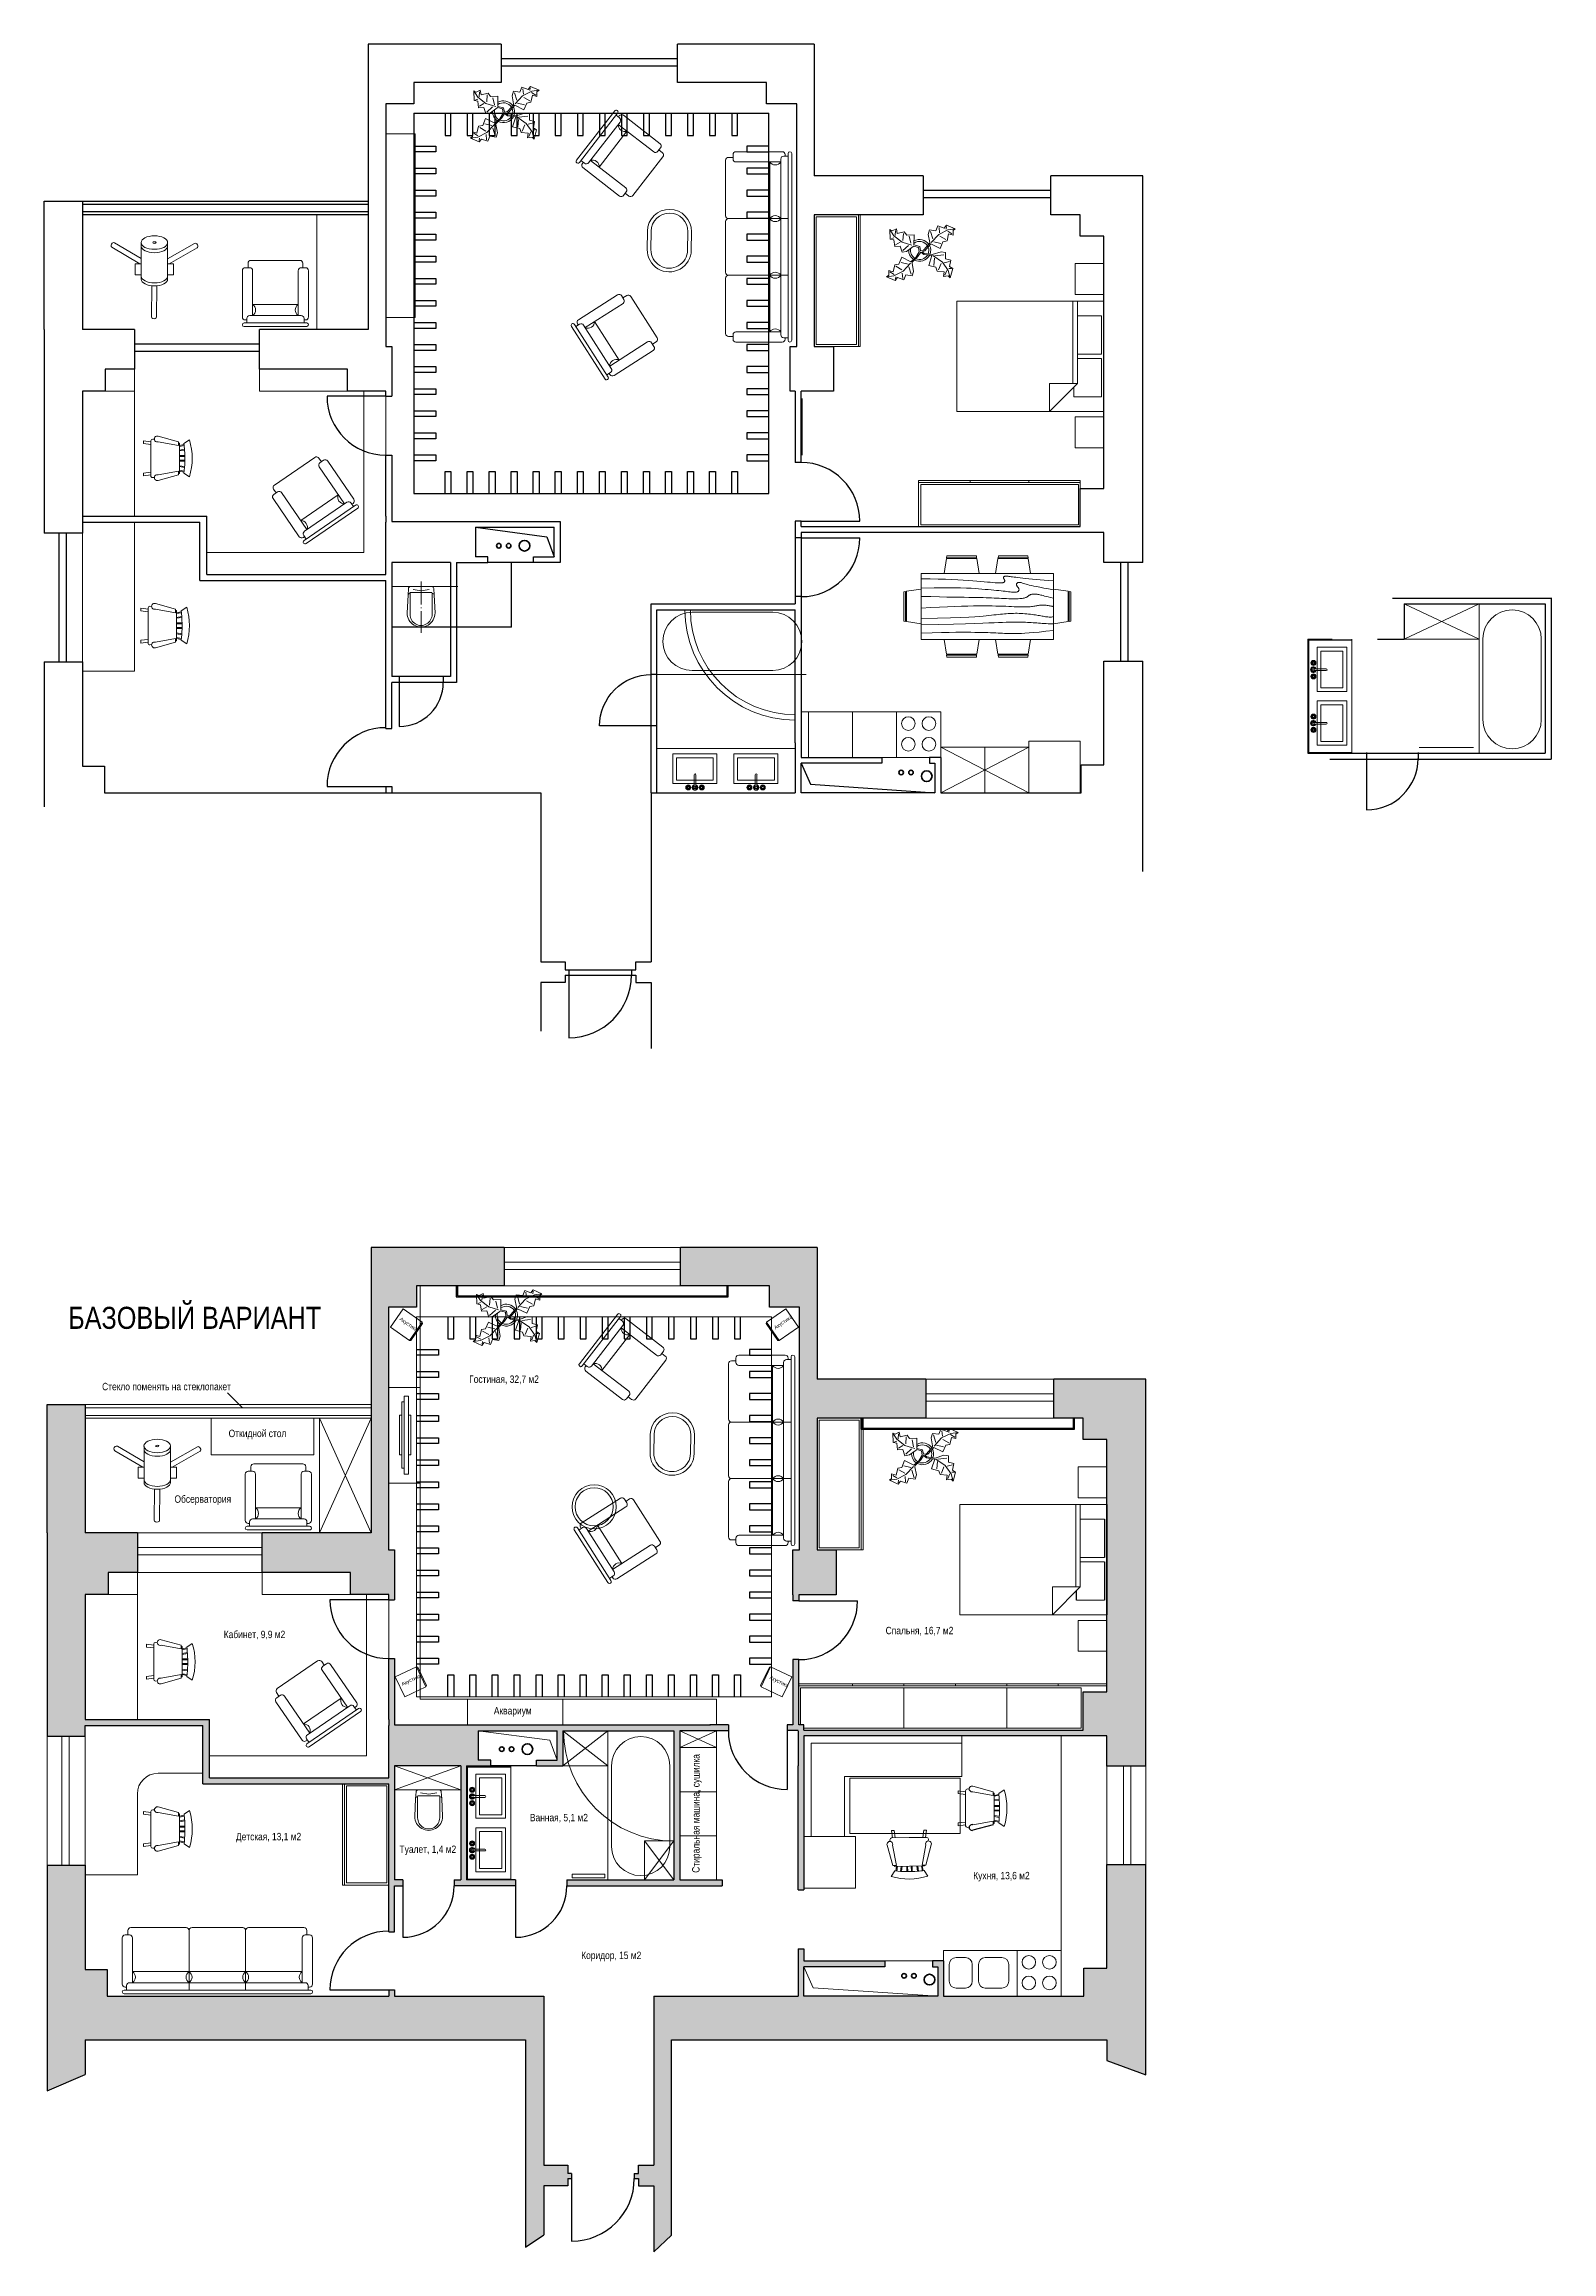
# Model space of a CAD drawing. Header units: inches. Extents: x -1596095 to 1052762, y -907497 to 506843.
# Drawn here: x -266960 to -246445, y -425225 to -395201 of the extents above; entities that cross this region are included whole.
import ezdxf

# ---------------------------------------------------------------- set-up
doc = ezdxf.new("R2010")
doc.units = ezdxf.units.IN
doc.header["$LTSCALE"] = 25
doc.header["$MEASUREMENT"] = 0
doc.linetypes.add('K1', pattern=[0.1875, 0.125, -0.0625])
for name, color, linetype in [('LAYER_1', 7, 'Continuous'), ('WINDOW-SILL', 2, 'Continuous'), ('Двери', 7, 'Continuous'), ('Пометки', 51, 'Continuous'), ('Потолки', 154, 'Continuous'), ('Сантехника', 94, 'Continuous'), ('Штриховка стен', 8, 'Continuous')]:
    doc.layers.add(name, color=color, linetype=linetype)
for name, color, linetype, lineweight in [('SANITARI', 7, 'Continuous', 9), ('МЕБЕЛЬ', 5, 'Continuous', 9), ('Названия', 7, 'Continuous', 30), ('Размеры', 1, 'Continuous', 9), ('Стены', 7, 'Continuous', 30)]:
    doc.layers.add(name, color=color, linetype=linetype, lineweight=lineweight)
doc.layers.get('Размеры').off()
doc.styles.get("Standard").update_dxf_attribs({"font": 'ARIALN.TTF'})

msp = doc.modelspace()

# ---------------------------------------------------------------- texts
at = {"layer": 'МЕБЕЛЬ', "color": 5, "ltscale": 3}
for rotation, p in [(325.27869, (-262128.2, -412550)), (34.72131, (-257007.5, -412682.8))]:
    msp.add_text('Акустика', height=50, rotation=rotation, dxfattribs=at).set_placement(p)
at = {"layer": 'МЕБЕЛЬ', "ltscale": 3}
for s, p in [('Стекло поменять на стеклопакет', (-266171, -413507)), ('Гостиная, 32,7 м2', (-261176.3, -413406.9)), ('Обсерватория', (-265185.7, -415037.6)), ('Спальня, 16,7 м2', (-255509.8, -416825.4)), ('Кабинет, 9,9 м2', (-264515.5, -416878.2)), ('Аквариум', (-260840.7, -417916.5)), ('Ванная, 5,1 м2', (-260350.4, -419369)), ('Детская, 13,1 м2', (-264349.9, -419627.2)), ('Туалет, 1,4 м2', (-262124.1, -419800)), ('Кухня, 13,6 м2', (-254317.7, -420158)), ('Коридор, 15 м2', (-259652.1, -421242.8))]:
    msp.add_text(s, height=100, dxfattribs=at).set_placement(p)
at = {"layer": 'МЕБЕЛЬ', "color": 5, "ltscale": 3}
msp.add_text('Откидной стол', height=100, dxfattribs=at).set_placement((-264449.2, -414144.5))
at = {"layer": 'МЕБЕЛЬ', "color": 5, "lineweight": 15, "ltscale": 3}
for rotation, p in [(25.38764, (-262082, -417529.6)), (334.61236, (-257097.4, -417429.7))]:
    msp.add_text('Акустика', height=50, rotation=rotation, dxfattribs=at).set_placement(p)
at = {"layer": 'МЕБЕЛЬ', "ltscale": 3}
msp.add_text('Стиральная машина, сушилка', height=100, rotation=90, dxfattribs=at).set_placement((-258042.3, -420070))
at = {"layer": 'Названия', "ltscale": 3}
msp.add_text('БАЗОВЫЙ ВАРИАНТ', height=300, dxfattribs=at).set_placement((-266633.6, -412672.6))

# ---------------------------------------------------------------- blocks, each defined once
blk = doc.blocks.new('POLTRONANINO')
at = {"layer": 'МЕБЕЛЬ'}
for p, q in [((-450, 130), (-450, 760)), ((-410, 800), (-350, 800)), ((-373, 860), (-373, 800)), ((-333, 900), (333, 900)), ((-310, 760), (-310, 150)), ((310, 760), (310, 150)), ((410, 800), (350, 800)), ((373, 860), (373, 800)), ((450, 130), (450, 760)), ((425, 50), (-425, 50)), ((425, 0), (-425, 0)), ((-410, 90), (-390, 90)), ((-390, 50), (-390, 110)), ((-350, 150), (350, 150)), ((310, 300), (-310, 300)), ((390, 50), (390, 110)), ((410, 90), (390, 90))]:
    blk.add_line(p, q, dxfattribs=at)
for centre, radius, start, end in [((-410, 760), 40, 90, 180), ((-333, 860), 40, 90, 180), ((-350, 760), 40, 0, 90), ((350, 760), 40, 90, 180), ((333, 860), 40, 0, 90), ((410, 760), 40, 0, 90), ((-410, 130), 40, 180, 270), ((-425, 25), 25, 90, 270), ((-350, 110), 40, 90, 180), ((-360, 225), 90.3, 303.855, 56.145), ((360, 225), 90.3, 123.855, 236.145), ((350, 110), 40, 0, 90), ((410, 130), 40, 270, 0), ((425, 25), 25, 270, 90)]:
    blk.add_arc(centre, radius, start, end, dxfattribs=at)
blk = doc.blocks.new('A$C095D140C')
at = {"layer": 'МЕБЕЛЬ', "linetype": 'Continuous'}
for p, q in [((0, 550), (0, 300)), ((50, 550), (50, 300)), ((550, 550), (550, 300)), ((600, 550), (600, 300))]:
    blk.add_line(p, q, dxfattribs=at)
at = {"layer": 'МЕБЕЛЬ'}
for centre, radius, start, end in [((300, 550), 300, 0, 180), ((300, 550), 250, 0, 180), ((300, 300), 300, 180, 0), ((300, 300), 250, 180, 0)]:
    blk.add_arc(centre, radius, start, end, dxfattribs=at)
blk = doc.blocks.new('444')
at = {"layer": 'SANITARI'}
for p, q in [((-60, -142), (-60, 142)), ((-32, 172), (58, 177)), ((0, 0), (-20, 110)), ((-20, -110), (0, 0)), ((20, -140), (20, 140)), ((30, 150), (320, 150)), ((58, 177), (300, 190)), ((-32, -172), (58, -177)), ((30, -150), (320, -150)), ((58, -177), (300, -190))]:
    blk.add_line(p, q, dxfattribs=at)
for centre, radius, start, end in [((-30, 142), 30, 93.1798, 180), ((30, 140), 10, 90, 180), ((60, 147), 30, 93.1798, 173.5317), ((300, 0), 190, 270, 90), ((320, 0), 150, 270, 90), ((-30, -142), 30, 180, 266.8202), ((30, -140), 10, 180, 270), ((60, -147), 30, 186.4683, 266.8202)]:
    blk.add_arc(centre, radius, start, end, dxfattribs=at)
blk = doc.blocks.new('A$C2E6314C3')
at = {"layer": 'МЕБЕЛЬ'}
for p, q in [((0, 1720), (0, 2473)), ((40, 2513), (100, 2513)), ((40, 2513), (100, 2513)), ((100, 2550), (100, 2490)), ((770, 2590), (140, 2590)), ((140, 2450), (750, 2450)), ((140, 2450), (750, 2450)), ((750, 2450), (140, 2450)), ((600, 2450), (600, 140)), ((750, 100), (750, 2490)), ((850, 2530), (790, 2530)), ((810, 2550), (810, 2530)), ((850, 2565), (850, 25)), ((900, 2565), (900, 25)), ((0, 950), (0, 1640)), ((850, 1680), (40, 1680)), ((140, 1680), (750, 1680)), ((850, 910), (40, 910)), ((0, 870), (0, 117)), ((40, 77), (100, 77)), ((100, 40), (100, 100)), ((140, 140), (750, 140)), ((850, 60), (790, 60)), ((810, 40), (810, 60)), ((770, 0), (140, 0))]:
    blk.add_line(p, q, dxfattribs=at)
for centre, radius, start, end in [((40, 2473), 40, 90, 180), ((40, 2473), 40, 90, 180), ((140, 2550), 40, 90, 180), ((140, 2490), 40, 180, 270), ((140, 2490), 40, 180, 270), ((675, 2500), 90.3, 213.855, 326.145), ((790, 2490), 40, 90, 180), ((770, 2550), 40, 0, 90), ((875, 2565), 25, 0, 180), ((40, 1720), 40, 180, 270), ((40, 1640), 40, 90, 180), ((675, 1630), 90.3, 33.855, 146.145), ((675, 1730), 90.3, 213.855, 326.145), ((40, 950), 40, 180, 270), ((40, 870), 40, 90, 180), ((675, 860), 90.3, 33.855, 146.145), ((675, 960), 90.3, 213.855, 326.145), ((40, 117), 40, 180, 270), ((140, 100), 40, 90, 180), ((140, 40), 40, 180, 270), ((675, 90), 90.3, 33.855, 146.145), ((790, 100), 40, 180, 270), ((770, 40), 40, 270, 0), ((875, 25), 25, 180, 0)]:
    blk.add_arc(centre, radius, start, end, dxfattribs=at)
blk = doc.blocks.new('Растение')
at = {"linetype": 'Continuous'}
for p, q in [((8.8871, 10.7908), (9.9809, 13.4933)), ((9.9809, 13.4933), (13.3837, 12.301)), ((10.5828, 12.6946), (10.8893, 9.7953)), ((13.3837, 12.301), (14.68, 13.9039)), ((14.5816, 13.2037), (14.3848, 11.8033)), ((14.68, 13.9039), (19.3848, 11.8146)), ((-16.2005, 11.4774), (-13.9899, 8.1064)), ((-16.2005, 11.4774), (-14.8639, 10.7964)), ((-16.0159, 6.3329), (-16.2005, 11.4774)), ((-14.0069, 5.8704), (-16.0159, 6.3329)), ((-15.3434, 6.5514), (-13.9984, 6.9884)), ((-14.8639, 10.7964), (-12.6195, 11.8975)), ((-13.5868, 2.2894), (-14.0069, 5.8704)), ((-13.9899, 8.1064), (-9.5434, 4.7185)), ((-10.6784, 2.491), (-13.5868, 2.2894)), ((-13.3174, 8.325), (-13.0735, 11.0065)), ((-13.1329, 3.1804), (-10.6614, 4.727)), ((-12.6195, 11.8975), (-12.1909, 9.4345)), ((-12.1909, 9.4345), (-8.3829, 10.3)), ((-9.5858, -0.8715), (-10.6784, 2.491)), ((-9.5434, 4.7185), (-4.1917, 2.9888)), ((-9.1318, 0.0195), (-5.9793, 2.9025)), ((-8.8369, 9.409), (-9.0894, 5.6095)), ((-8.3829, 10.3), (-7.0549, 8.501)), ((-7.1228, -0.443), (-3.5248, 2.2131)), ((-7.0549, 8.501), (-3.0284, 8.6941)), ((-4.8529, 4.012), (-5.7184, 7.82)), ((-3.5248, 2.2131), (-3.3011, 2.4355)), ((-3.3011, 2.4355), (-0.5306, 1.7947)), ((-3.0284, 8.6941), (-3.0709, 3.1041)), ((-3.0709, 3.1041), (0.0797, 2.3163)), ((-0.5306, 1.7947), (-0.2255, -0.5527)), ((-0.5306, 1.7947), (-0.5306, 1.7947)), ((0.0797, 2.3163), (0.4866, -0.031)), ((0.4866, -0.031), (2.1141, 0.2298)), ((2.1141, 0.2298), (5.4346, 3.9146)), ((6.1032, 3.6844), (2.8262, -0.031)), ((4.6914, 8.8812), (5.3859, 11.2828)), ((4.6914, 8.8812), (5.5014, 4.4831)), ((5.3859, 11.2828), (8.8871, 10.7908)), ((5.4346, 3.9146), (5.5014, 4.4831)), ((5.9878, 10.4842), (7.1971, 6.3869)), ((11.1089, 1.1958), (6.1032, 3.6844)), ((10.3916, 8.7942), (6.2847, 4.4028)), ((7.7005, 4.8881), (11.5025, 3.9967)), ((15.3859, 11.3055), (10.3916, 8.7942)), ((14.2977, 6.1031), (10.9934, 7.9956)), ((12.7005, 4.8994), (11.1089, 1.1958)), ((14.8995, 5.3044), (12.7005, 4.8994)), ((15.7909, 9.1065), (14.8995, 5.3044)), ((15.2875, 10.6053), (17.5907, 9.2105)), ((19.3848, 11.8146), (15.3859, 11.3055)), ((18.1925, 8.4119), (15.7909, 9.1065)), ((19.3848, 11.8146), (18.1868, 10.9119)), ((18.1868, 10.9119), (18.1925, 8.4119)), ((-16.8157, -10.7754), (-14.4141, -11.4699)), ((-16.8101, -13.2754), (-16.8157, -10.7754)), ((-13.9107, -12.9688), (-16.2139, -11.574)), ((-14.4141, -11.4699), (-13.5228, -7.6679)), ((-14.0091, -13.669), (-9.0148, -11.1577)), ((-13.5228, -7.6679), (-11.3237, -7.2629)), ((-12.921, -8.4665), (-9.6166, -10.359)), ((-11.3237, -7.2629), (-9.7321, -3.5593)), ((-6.3237, -7.2516), (-10.1257, -6.3602)), ((-9.7321, -3.5593), (-4.7264, -6.0479)), ((-7.1228, -0.443), (-9.5858, -0.8715)), ((-9.0148, -11.1577), (-4.9047, -6.8122)), ((-4.611, -12.8477), (-5.8203, -8.7504)), ((-2.019, -3.6148), (-4.7264, -6.0479)), ((-4.1246, -6.8466), (-4.0579, -6.2781)), ((-3.3146, -11.2447), (-4.1246, -6.8466)), ((-4.0579, -6.2781), (-0.9375, -3.1608)), ((-3.3146, -11.2447), (-4.0092, -13.6463)), ((-2.019, -3.6148), (-0.2255, -0.5527)), ((-0.9375, -3.1608), (0.5883, -0.8135)), ((0.5883, -0.8135), (2.2447, -2.0916)), ((2.8262, -0.031), (1.3003, -0.5527)), ((1.3003, -0.5527), (2.4193, -1.4655)), ((2.2447, -2.0916), (6.7108, -2.6626)), ((2.4193, -1.4655), (6.895, -2.1175)), ((4.943, -7.9659), (6.7108, -2.6626)), ((8.8321, -9.0266), (4.943, -7.9659)), ((11.6605, -0.5413), (6.895, -2.1175)), ((12.3677, -6.1981), (7.219, -2.6772)), ((8.125, -4.0768), (7.7715, -7.9659)), ((8.3544, -2.7453), (13.1973, -2.1704)), ((9.5392, -11.1479), (8.8321, -9.0266)), ((13.4283, -11.5015), (9.5392, -11.1479)), ((10.2463, -10.4408), (11.6605, -6.9053)), ((11.6605, -0.5413), (14.1354, -0.8948)), ((15.5496, -10.7943), (12.3677, -6.1981)), ((13.0748, -13.9763), (13.4283, -11.5015)), ((16.2567, -5.8446), (13.4283, -6.5517)), ((14.8425, -10.7943), (13.7819, -13.2692)), ((14.1354, -0.8948), (14.1354, -4.4304)), ((14.1354, -4.4304), (16.9638, -5.1375)), ((16.6103, -14.6834), (15.5496, -10.7943)), ((17.3174, -9.7337), (15.9032, -9.7337)), ((16.9638, -5.1375), (16.2567, -8.673)), ((16.2567, -8.673), (18.0245, -9.7337)), ((18.0245, -9.7337), (16.6103, -14.6834)), ((-18.008, -14.1781), (-16.8101, -13.2754)), ((-18.008, -14.1781), (-14.0091, -13.669)), ((-13.3032, -16.2674), (-18.008, -14.1781)), ((-12.0069, -14.6645), (-13.3032, -16.2674)), ((-13.2048, -15.5672), (-13.008, -14.1668)), ((-8.6042, -15.8568), (-12.0069, -14.6645)), ((-9.206, -15.0581), (-9.5126, -12.1588)), ((-7.5103, -13.1543), (-8.6042, -15.8568)), ((-4.0092, -13.6463), (-7.5103, -13.1543)), ((15.5496, -13.6228), (13.0748, -13.9763)), ((16.6103, -14.6834), (15.5496, -13.6228))]:
    blk.add_line(p, q, dxfattribs=at)
for centre, radius, start, end in [((0.0308, 0.1664), 6, 178.6147, 235.1169), ((0.0308, 0.1664), 5, 168.1647, 238.6725), ((0, 0), 6.1275, 34.37569, 120.1028), ((-0.0601, -0.2075), 5.2461, 33.82192, 124.9414), ((-0.2664, 0.1682), 5.2775, 338.4094, 20.03007), ((-0.098, 0.1364), 6.1288, 341.2017, 26.09184), ((-0.0234, 0.3825), 6.1492, 242.5812, 331.2714), ((-0.1102, 0.4886), 5.2883, 247.3711, 327.472)]:
    blk.add_arc(centre, radius, start, end, dxfattribs=at)
blk = doc.blocks.new('A$C61B46C52')
at = {"layer": 'Потолки', "ltscale": 3}
for p, q in [((0, 80), (300, 80)), ((300, 0), (0, 0)), ((300, 80), (300, 0))]:
    blk.add_line(p, q, dxfattribs=at)
blk = doc.blocks.new('A$C583651C1')
at = {"layer": 'Потолки', "ltscale": 3}
for p, q in [((0, 80), (300, 80)), ((300, 0), (0, 0)), ((300, 80), (300, 0))]:
    blk.add_line(p, q, dxfattribs=at)
blk = doc.blocks.new('_ArchTick')
at = {"color": 0, "linetype": 'ByBlock', "const_width": 0.15}
blk.add_lwpolyline([(-0.5, -0.5), (0.5, 0.5)], dxfattribs=at)
blk = doc.blocks.new('A$C30664437')
for p, q in [((-103, 3), (-109, 3)), ((-94, 12), (-94, 19)), ((-88, 12), (-88, 19)), ((-79, 3), (-72, 3)), ((-12, 22), (-12, 174)), ((12, 174), (12, 22)), ((79, 3), (72, 3)), ((88, 12), (88, 19)), ((94, 12), (94, 19)), ((103, 3), (109, 3)), ((-103, -3), (-109, -3)), ((-94, -12), (-94, -19)), ((-88, -12), (-88, -19)), ((-79, -3), (-72, -3)), ((79, -3), (72, -3)), ((88, -12), (88, -19)), ((94, -12), (94, -19)), ((103, -3), (109, -3))]:
    blk.add_line(p, q)
for centre, radius in [((-91, 0), 34.4), ((-116, 0), 6.99), ((-91, 0), 12.5), ((-91, 25), 6.99), ((-66, 0), 6.99), ((0, 0), 12.5), ((91, 0), 34.4), ((66, 0), 6.99), ((91, 0), 12.5), ((91, 25), 6.99), ((116, 0), 6.99), ((-91, -25), 6.99), ((91, -25), 6.99)]:
    blk.add_circle(centre, radius)
for centre, radius, start, end in [((-91, 0), 25, 106.0953, 163.7658), ((-91, 0), 25, 15.9116, 73.88), ((0, 0), 37.5, 109.6397, 70.3486), ((0, 0), 25, 120.2446, 59.6569), ((0, 174), 12.5, 0, 180), ((91, 0), 25, 105.9211, 163.5587), ((91, 0), 25, 15.7907, 74.7593), ((-91, 0), 25, 195.7907, 254.7593), ((-91, 0), 25, 285.9211, 343.5587), ((91, 0), 25, 195.9116, 253.88), ((91, 0), 25, 286.0953, 343.7658)]:
    blk.add_arc(centre, radius, start, end)
at = {"layer": 'МЕБЕЛЬ', "ltscale": 3, "xscale": 0.03937007873901166, "yscale": 0.03937007873901166, "zscale": 0.03937007873901166}
blk.add_blockref('_ArchTick', (13, 22), dxfattribs=at)
blk = doc.blocks.new('A$C08470E14')
at = {"layer": 'МЕБЕЛЬ', "ltscale": 3}
for points in [[(600, -404), (0, -404), (0, 0), (600, 0)], [(547, -351), (47, -351), (47, -49), (547, -49)]]:
    blk.add_lwpolyline(points, close=True, dxfattribs=at)
at = {"layer": 'МЕБЕЛЬ', "ltscale": 3, "rotation": 180}
blk.add_blockref('A$C30664437', (296, 52), dxfattribs=at)
blk = doc.blocks.new('A$C27866716')
at = {"layer": 'МЕБЕЛЬ', "ltscale": 3}
for points in [[(600, -404), (0, -404), (0, 0), (600, 0)], [(547, -351), (47, -351), (47, -49), (547, -49)]]:
    blk.add_lwpolyline(points, close=True, dxfattribs=at)
at = {"layer": 'МЕБЕЛЬ', "ltscale": 3, "rotation": 180}
blk.add_blockref('A$C30664437', (296, 52), dxfattribs=at)
blk = doc.blocks.new('A$C22630C0F')
at = {"layer": 'МЕБЕЛЬ', "color": 5, "ltscale": 3}
for p, q in [((0, 0), (0, 542)), ((0, 542), (32, 542)), ((32, 0), (0, 0))]:
    blk.add_line(p, q, dxfattribs=at)
for points in [[(63, 721), (32, 721), (32, -179), (63, -179)], [(122, -259), (63, -259), (63, 801), (122, 801)]]:
    blk.add_lwpolyline(points, close=True, dxfattribs=at)
blk.add_lwpolyline([(122, 542), (152, 542), (152, 0), (122, 0)], dxfattribs=at)
blk = doc.blocks.new('Комплект мебели обеденный - 91 x 183 см')
at = {"linetype": 'Continuous'}
for p, q in [((-22.2343, 26.00059), (-23.4847, 17.99762)), ((-22.2304, 26), (-5.7608, 26)), ((-22, 27.5), (-22.1562, 26.50042)), ((-5.8416, 26.5), (-22.1534, 26.5)), ((-22, 27.5), (-6, 27.5)), ((-5.8437, 26.49966), (-6, 27.5)), ((-4.5152, 17.99762), (-5.7655, 25.99926)), ((5.7657, 26.00059), (4.5153, 17.99762)), ((5.7696, 26), (22.2392, 26)), ((6, 27.5), (5.8438, 26.50042)), ((22.1584, 26.5), (5.8466, 26.5)), ((6, 27.5), (22, 27.5)), ((22.1563, 26.49966), (22, 27.5)), ((23.4848, 17.99762), (22.2345, 25.99926)), ((36, 18), (-36, 18)), ((-36, 18), (-36, -18)), ((36, -18), (36, 18)), ((-45.5, 8), (-44.5004, 8.15617)), ((-45.5, 8), (-45.5, -8)), ((-44.5, -8.15843), (-44.5, 8.15338)), ((-44.0006, 8.23428), (-35.9976, 9.48474)), ((-44, 8.23041), (-44, -8.23915)), ((44.0006, 8.23428), (35.9976, 9.48474)), ((44, 8.23041), (44, -8.23915)), ((44.5, -8.15843), (44.5, 8.15338)), ((45.5, 8), (44.5005, 8.15617)), ((45.5, 8), (45.5, -8)), ((-44.4997, -8.15631), (-45.5, -8)), ((-35.9976, -9.48476), (-43.9993, -8.2345)), ((35.9976, -9.48476), (43.9993, -8.2345)), ((44.4997, -8.15631), (45.5, -8)), ((-36, -18), (36, -18)), ((-22.2343, -26.0006), (-23.4847, -17.99762)), ((-4.5152, -17.99762), (-5.7655, -25.99928)), ((5.7657, -26.0006), (4.5153, -17.99762)), ((23.4848, -17.99762), (22.2345, -25.99928)), ((-22.2304, -26), (-5.7608, -26)), ((-22, -27.5), (-22.1562, -26.50044)), ((-5.8416, -26.5), (-22.1534, -26.5)), ((-22, -27.5), (-6, -27.5)), ((-5.8437, -26.49967), (-6, -27.5)), ((5.7696, -26), (22.2392, -26)), ((6, -27.5), (5.8438, -26.50044)), ((22.1584, -26.5), (5.8466, -26.5)), ((6, -27.5), (22, -27.5)), ((22.1563, -26.49967), (22, -27.5))]:
    blk.add_line(p, q, dxfattribs=at)
for points in [[(-36, 15), (-31.1772, 14.97754), (-26.8079, 14.91406), (-22.8538, 14.81543), (-19.276, 14.6875), (-16.0362, 14.53613), (-13.0957, 14.36718), (-10.4159, 14.18652), (-7.9583, 14), (-5.6904, 13.81315), (-3.6035, 13.63021), (-1.6954, 13.45508), (0.0365, 13.29166), (1.5945, 13.14388), (2.9811, 13.01562), (4.1988, 12.9108), (5.25, 12.83333), (6.1393, 12.78613), (6.8802, 12.76823), (7.4883, 12.77767), (7.9792, 12.8125), (8.3685, 12.87077), (8.6719, 12.95052), (8.9049, 13.0498), (9.0833, 13.16666), (9.2205, 13.29899), (9.3216, 13.44401), (9.3895, 13.59879), (9.4271, 13.76041), (9.4373, 13.92594), (9.4232, 14.09245), (9.3875, 14.257), (9.3333, 14.41666), (9.2638, 14.56917), (9.1836, 14.71484), (9.0975, 14.85465), (9.0104, 14.98958), (8.9272, 15.1206), (8.8529, 15.2487), (8.7922, 15.37483), (8.75, 15.5), (8.7305, 15.62467), (8.7344, 15.74739), (8.7617, 15.86621), (8.8125, 15.97916), (8.8867, 16.08431), (8.9844, 16.17968), (9.1055, 16.26334), (9.25, 16.33333), (9.4189, 16.38802), (9.6172, 16.42708), (9.8506, 16.45052), (10.125, 16.45833), (10.4463, 16.45052), (10.8203, 16.42708), (11.2529, 16.38802), (11.75, 16.33333), (12.3184, 16.26318), (12.9694, 16.17838), (13.7151, 16.07991), (14.5677, 15.96875), (15.5395, 15.84586), (16.6426, 15.71224), (17.8893, 15.56884), (19.2917, 15.41666), (20.859, 15.25667), (22.5879, 15.08984), (24.4721, 14.91715), (26.5052, 14.73958), (28.6809, 14.5581), (30.9929, 14.3737), (33.4347, 14.18733), (36, 14)], [(-36, 10), (-28.9766, 10.14274), (-23.1725, 10.20442), (-18.4241, 10.19775), (-14.5677, 10.13541), (-11.4399, 10.03011), (-8.877, 9.89453), (-6.7154, 9.74137), (-4.7917, 9.58333), (-2.9698, 9.43082), (-1.2246, 9.28515), (0.4415, 9.14534), (2.026, 9.01041), (3.5266, 8.87939), (4.9408, 8.7513), (6.266, 8.62516), (7.5, 8.5), (8.6411, 8.37549), (9.6914, 8.2539), (10.6538, 8.13818), (11.5312, 8.03125), (12.3267, 7.93603), (13.043, 7.85547), (13.6831, 7.79248), (14.25, 7.75), (14.7471, 7.7303), (15.1797, 7.73307), (15.5537, 7.75732), (15.875, 7.80208), (16.1494, 7.86637), (16.3828, 7.94922), (16.5811, 8.04964), (16.75, 8.16666), (16.8944, 8.29915), (17.0143, 8.44531), (17.1089, 8.60319), (17.1771, 8.77083), (17.218, 8.94629), (17.2305, 9.1276), (17.2137, 9.31282), (17.1667, 9.5), (17.0895, 9.6875), (16.987, 9.875), (16.8649, 10.0625), (16.7292, 10.25), (16.5856, 10.4375), (16.4401, 10.625), (16.2985, 10.8125), (16.1667, 11), (16.05, 11.18733), (15.9518, 11.3737), (15.8752, 11.5581), (15.8229, 11.73958), (15.798, 11.91715), (15.8034, 12.08984), (15.842, 12.25667), (15.9167, 12.41666), (16.0295, 12.56836), (16.1784, 12.70833), (16.3605, 12.83268), (16.5729, 12.9375), (16.8127, 13.01888), (17.0768, 13.07291), (17.3625, 13.0957), (17.6667, 13.08333), (17.9894, 13.03312), (18.3418, 12.94726), (18.7382, 12.82918), (19.1927, 12.68229), (19.7195, 12.51001), (20.3327, 12.31575), (21.0465, 12.10294), (21.875, 11.875), (22.8357, 11.63354), (23.959, 11.37304), (25.2786, 11.08618), (26.8282, 10.76562), (28.6414, 10.40405), (30.752, 9.99414), (33.1936, 9.52856), (36, 9)], [(-36, 5.5), (-30.7157, 5.3348), (-26.069, 5.20963), (-21.9946, 5.11767), (-18.4271, 5.05208), (-15.3009, 5.00602), (-12.5508, 4.97265), (-10.1112, 4.94515), (-7.9167, 4.91666), (-5.909, 4.88167), (-4.0586, 4.83984), (-2.3429, 4.79215), (-0.7396, 4.73958), (0.7739, 4.6831), (2.22, 4.6237), (3.6213, 4.56233), (5, 4.5), (6.373, 4.43782), (7.7344, 4.3776), (9.0723, 4.32129), (10.375, 4.27083), (11.6309, 4.22819), (12.8281, 4.19531), (13.9551, 4.17415), (15, 4.16666), (15.954, 4.17448), (16.819, 4.19791), (17.6001, 4.23698), (18.3021, 4.29166), (18.9299, 4.36198), (19.4883, 4.44791), (19.9823, 4.54948), (20.4167, 4.66666), (20.7969, 4.79899), (21.1302, 4.94401), (21.4245, 5.09879), (21.6875, 5.26041), (21.9271, 5.42594), (22.1511, 5.59245), (22.3672, 5.757), (22.5834, 5.91666), (22.8065, 6.06868), (23.0404, 6.21093), (23.2879, 6.34147), (23.5521, 6.45833), (23.8358, 6.55957), (24.142, 6.64323), (24.4735, 6.70735), (24.8334, 6.75), (25.2235, 6.76969), (25.642, 6.76692), (26.0858, 6.74267), (26.5521, 6.69791), (27.0379, 6.63362), (27.5404, 6.55078), (28.0565, 6.45036), (28.5834, 6.33333), (29.1242, 6.19987), (29.7071, 6.04687), (30.3661, 5.87044), (31.1354, 5.66666), (32.0493, 5.43164), (33.142, 5.16146), (34.4475, 4.85221), (36, 4.5)], [(-36, -1), (-30.7915, -0.6591), (-26.0195, -0.38216), (-21.6519, -0.16284), (-17.6563, 0.00521), (-14.0005, 0.12833), (-10.6523, 0.21289), (-7.5796, 0.26522), (-4.75, 0.29166), (-2.134, 0.29793), (0.2878, 0.28711), (2.5317, 0.26163), (4.6146, 0.22396), (6.5529, 0.17651), (8.3633, 0.12174), (10.0623, 0.06209), (11.6667, 0), (13.1899, -0.06201), (14.6341, -0.1211), (15.9982, -0.17432), (17.2813, -0.21875), (18.4823, -0.25147), (19.6003, -0.26953), (20.6343, -0.27002), (21.5834, -0.25), (22.4481, -0.20768), (23.2357, -0.14584), (23.9549, -0.06836), (24.6146, 0.02083), (25.2235, 0.11784), (25.7904, 0.21875), (26.3241, 0.31966), (26.8334, 0.41666), (27.3265, 0.50618), (27.8099, 0.58593), (28.2894, 0.65397), (28.7709, 0.70833), (29.2601, 0.74707), (29.763, 0.76823), (30.2855, 0.76985), (30.8334, 0.75), (31.4088, 0.70784), (31.9994, 0.64713), (32.589, 0.57275), (33.1615, 0.48958), (33.7008, 0.4025), (34.1908, 0.3164), (34.6153, 0.23616), (34.9584, 0.16666), (35.2099, 0.11165), (35.3848, 0.07031), (35.504, 0.04069), (35.5886, 0.02083), (35.6594, 0.00879), (35.7377, 0.0026), (35.8442, 0.00032), (36, 0)], [(-36, -6.5), (-27.1843, -6.31267), (-20.084, -6.1263), (-14.469, -5.9419), (-10.1094, -5.76042), (-6.7752, -5.58285), (-4.2363, -5.41016), (-2.2629, -5.24333), (-0.625, -5.08334), (0.8708, -4.93099), (2.2715, -4.78646), (3.5872, -4.64974), (4.8281, -4.52084), (6.0046, -4.39974), (7.127, -4.28646), (8.2053, -4.18099), (9.25, -4.08334), (10.2705, -3.99382), (11.2734, -3.91407), (12.2647, -3.84603), (13.25, -3.79167), (14.2354, -3.75293), (15.2266, -3.73177), (16.2295, -3.73015), (17.25, -3.75), (18.2912, -3.79248), (19.3451, -3.85547), (20.4009, -3.93604), (21.4479, -4.03125), (22.4754, -4.13819), (23.4727, -4.25391), (24.4289, -4.37549), (25.3334, -4.5), (26.1785, -4.62492), (26.9694, -4.74935), (27.7145, -4.87281), (28.4219, -4.99479), (29.1, -5.11483), (29.7572, -5.23242), (30.4016, -5.34709), (31.0417, -5.45834), (31.6837, -5.56437), (32.3262, -5.65821), (32.9658, -5.73153), (33.599, -5.77604), (34.2224, -5.78345), (34.8327, -5.74545), (35.4264, -5.65373), (36, -5.5)], [(-36, -10), (-26.4022, -9.81299), (-18.4675, -9.62891), (-11.9839, -9.45069), (-6.7396, -9.28125), (-2.5226, -9.12354), (0.8789, -8.98047), (3.6769, -8.85498), (6.0833, -8.75), (8.2767, -8.66765), (10.3021, -8.60677), (12.1712, -8.56543), (13.8958, -8.54167), (15.4876, -8.53353), (16.9583, -8.53907), (18.3197, -8.55632), (19.5834, -8.58334), (20.7616, -8.61841), (21.8685, -8.66081), (22.9188, -8.71004), (23.9271, -8.76563), (24.9081, -8.82707), (25.8763, -8.89388), (26.8465, -8.96558), (27.8334, -9.04167), (28.8474, -9.12118), (29.8828, -9.20117), (30.93, -9.27824), (31.9792, -9.34896), (33.0205, -9.40991), (34.0443, -9.45768), (35.0407, -9.48885), (36, -9.5)], [(-36, -14.5), (-30.0881, -14.33513), (-25.0332, -14.21224), (-20.7312, -14.12647), (-17.0781, -14.07292), (-13.97, -14.04671), (-11.3027, -14.04297), (-8.9724, -14.05681), (-6.875, -14.08334), (-4.9224, -14.11833), (-3.0905, -14.16016), (-1.3709, -14.20785), (0.2448, -14.26042), (1.7647, -14.3169), (3.1973, -14.3763), (4.5507, -14.43767), (5.8333, -14.5), (7.0554, -14.5621), (8.235, -14.62175), (9.3922, -14.67652), (10.5469, -14.72396), (11.7192, -14.76164), (12.929, -14.78711), (14.1965, -14.79794), (15.5417, -14.79167), (16.9933, -14.76424), (18.6152, -14.70508), (20.4804, -14.60197), (22.6615, -14.44271), (25.2312, -14.21509), (28.2624, -13.9069), (31.8277, -13.50594), (36, -13)]]:
    blk.add_lwpolyline(points, dxfattribs=at)
blk = doc.blocks.new('Кровать двуспальная')
at = {"linetype": 'Continuous'}
for p, q in [((0, -80.00003), (0, 0)), ((0, 0), (59.99999, 0)), ((59.99999, 0), (59.99999, -80.00003)), ((7.99999, -1.2), (28.79998, -1.2)), ((7.99999, -14.4), (7.99999, -1.2)), ((28.79998, -1.2), (28.79998, -14.4)), ((31.19999, -1.2), (51.99999, -1.2)), ((31.19999, -14.4), (31.19999, -1.2)), ((51.99999, -1.2), (51.99999, -16.4)), ((0, -14.4), (44.8, -14.4)), ((44.8, -16.8), (0, -16.8)), ((59.99999, -29.6), (44.8, -14.4)), ((44.8, -14.4), (44.8, -29.6)), ((51.99999, -16.4), (46.79936, -16.4)), ((44.8, -29.6), (59.99999, -29.6)), ((59.99999, -80.00003), (0, -80.00003))]:
    blk.add_line(p, q, dxfattribs=at)
blk = doc.blocks.new('Кресло-качалка')
at = {"linetype": 'Continuous'}
for p, q in [((-9, -7.5), (-12, -18.49999)), ((-8, -4.5), (-10, -1.5)), ((-7, -7.5), (-9, -7.5)), ((-9, -18.49999), (-7, -7.5)), ((-8.23428, -6.99939), (-8.3093, -7.47958)), ((-8.23041, -7), (8.23915, -7)), ((-7.5, -4.5), (-7, -7)), ((-6.5, -7), (-7.02225, -4.43)), ((-4.5, -7), (-4.96674, -4.19951)), ((-4, -7), (-4.40532, -4.16272)), ((-1.5, -4.05012), (-1.5, -7)), ((-1, -7), (-1, -4.05012)), ((1, -7), (1, -4.04655)), ((1.5, -4.05012), (1.5, -7)), ((4, -7), (4.40187, -4.18694)), ((4.5, -7), (4.96761, -4.19437)), ((6.5, -7), (7, -4.4057)), ((7.5, -4.5), (7, -7)), ((7, -7.5), (9, -7.5)), ((9, -18.49999), (7, -7.5)), ((8, -4.5), (10, -1.5)), ((8.31071, -7.48854), (8.23449, -7.00073)), ((9, -7.5), (12, -18.49999)), ((-10.36644, -20.64523), (-10.5, -21.49999)), ((-9, -22.49999), (-9.5, -26.49999)), ((0, -22.49999), (-9.5, -22.49999)), ((-8, -26.49999), (-7.5, -22.49999)), ((0, -22.49999), (9.5, -22.49999)), ((8, -26.49999), (7.5, -22.49999)), ((9, -22.49999), (9.5, -26.49999)), ((10.5, -21.49999), (10.3575, -20.58798)), ((-9.5, -26.49999), (-8, -26.49999)), ((9.5, -26.49999), (8, -26.49999))]:
    blk.add_line(p, q, dxfattribs=at)
for centre, radius, start, end in [((0, -34.08333), 34.08333, 72.93847, 107.0615), ((0, -68.25004), 64.25, 93.92211, 97.15267), ((0, -68.25004), 64.25, 82.84733, 93.92211), ((-10.5, -18.99999), 1.58114, 161.5651, 18.43495), ((-9.5, -21.49999), 1, 180, 270), ((10.5, -18.99999), 1.58114, 161.5651, 18.43495), ((9.5, -21.49999), 1, 270, 0)]:
    blk.add_arc(centre, radius, start, end, dxfattribs=at)
blk = doc.blocks.new('A$C41B24838')
at = {"layer": 'МЕБЕЛЬ', "ltscale": 3}
for p, q in [((0, 0), (700, 0)), ((700, 0), (700, -27)), ((2200, 0), (1500, 0)), ((1500, 0), (1500, -27))]:
    blk.add_line(p, q, dxfattribs=at)
for points in [[(0, -27), (2200, -27), (2200, 0), (0, 0)], [(0, -27), (2200, -27), (2200, -627), (0, -627)], [(28, -54), (2174, -54), (2174, -601), (28, -601)]]:
    blk.add_lwpolyline(points, close=True, dxfattribs=at)
blk = doc.blocks.new('A$C14745A46')
at = {"layer": 'Двери', "lineweight": 30, "ltscale": 3}
blk.add_line((0, -80), (0, -780), dxfattribs=at)
blk.add_arc((0, -80), 700, 270, 0, dxfattribs=at)
at = {"layer": 'Стены', "ltscale": 3}
for p, q in [((0, 0), (0, -80)), ((700, 0), (700, -80))]:
    blk.add_line(p, q, dxfattribs=at)
blk = doc.blocks.new('A$C5360395C')
at = {"layer": 'МЕБЕЛЬ', "ltscale": 3}
blk.add_arc((0, 0), 1425, 180, 270, dxfattribs=at)
at = {"layer": 'Стены', "lineweight": 5, "ltscale": 3}
blk.add_arc((0, 0), 1500, 180, 270, dxfattribs=at)

# ---------------------------------------------------------------- hatches: boundary and pattern name
at = {"layer": 'Штриховка стен', "ltscale": 3}
h = msp.add_hatch(color=256, dxfattribs=at)
h.paths.add_polyline_path([(-266400.2, -413700.8), (-266920.5, -413700.8), (-266920.5, -415445.8), (-266920.5, -418216.9), (-266400.2, -418216.9), (-266400.2, -416286.4), (-266090.6, -416286.4), (-266090.6, -415986.2), (-265691, -415986.2), (-265691, -415445.8), (-266400.2, -415445.8)])
h.paths.add_polyline_path([(-262191.5, -415677.3), (-262271.9, -415677.3), (-262271.9, -412377.8), (-261891.6, -412377.8), (-261891.6, -412087.5), (-260701.9, -412087.5), (-260701.9, -411567.2), (-262510.9, -411567.2), (-262510.9, -413700.8), (-262510.9, -415445.8), (-263991.5, -415445.8), (-263991.5, -415986.2), (-262791.8, -415986.2), (-262791.8, -416286.4), (-262271.5, -416286.4), (-262271.5, -416356.3), (-262191.5, -416356.3), (-262191.5, -416277.4)])
h.paths.add_polyline_path([(-251972, -413357.8), (-253222.4, -413357.8), (-253222.4, -413887.7), (-252822.3, -413887.7), (-252822.3, -414178), (-252501.7, -414178), (-252501.7, -417608.2), (-252822.3, -417608.2), (-252822.3, -418128.4), (-255022.3, -418128.4), (-256622, -418128.4), (-256622, -418055.9), (-256691.6, -418055.9), (-256691.6, -417171.4), (-256771.5, -417171.4), (-256771.5, -418055.9), (-256850.3, -418055.9), (-256850.3, -418135.9), (-256702, -418135.9), (-256702, -418617.5), (-256702, -420302.9), (-256622, -420302.9), (-256622, -418208.2), (-256072, -418208.2), (-252501.7, -418208.2), (-252501.7, -418617.8), (-251972, -418617.8)])
h.paths.add_polyline_path([(-256442, -411567.2), (-258301.6, -411567.2), (-258301.6, -412087.5), (-257091.3, -412087.5), (-257091.3, -412377.8), (-256681.3, -412377.8), (-256681.3, -415677.3), (-256771.6, -415677.3), (-256771.6, -416287.5), (-256771.6, -416371.4), (-256691.6, -416371.4), (-256691.6, -416287.5), (-256181.9, -416287.5), (-256181.9, -415677.3), (-256442, -415677.3), (-256442, -413887.7), (-255842, -413887.7), (-255815.5, -413887.7), (-254962.2, -413887.7), (-254962.2, -413357.8), (-256442, -413357.8)])
for points in [[(-261053.4, -418137.4), (-259981.1, -418137.4), (-259981.1, -418537.4), (-260261.6, -418537.4), (-260261.6, -418617.5), (-259901.2, -418617.5), (-259901.2, -418137.4), (-258392, -418137.4), (-258392, -420167.2), (-259846.9, -420167.2), (-259846.9, -420247.2), (-257732.2, -420247.2), (-257732.2, -420167.2), (-258312, -420167.2), (-258312, -418137.4), (-257650.3, -418137.4), (-257650.3, -418057.4), (-257902, -418057.4), (-260061.7, -418057.4), (-262191.5, -418057.4), (-262191.5, -417156.3), (-262271.5, -417156.3), (-262271.5, -418778.5), (-262571.3, -418778.5), (-264708.2, -418778.5), (-264708.2, -418478.3), (-264708.2, -417986.8), (-266400.2, -417986.8), (-266400.2, -418066.8), (-265691, -418066.8), (-264800.8, -418066.8), (-264800.8, -418859.8), (-262271.5, -418859.8), (-262271.5, -420238.2), (-262271.5, -420872.3), (-262191.5, -420872.3), (-262191.5, -420247.2), (-262080.9, -420247.2), (-262080.9, -420167.2), (-262191.5, -420167.2), (-262191.5, -418617.5), (-261291.5, -418617.5), (-261291.5, -420167.2), (-261380.9, -420167.2), (-261380.9, -420247.2), (-260546.9, -420247.2), (-260546.9, -420167.2), (-261211.5, -420167.2), (-261211.5, -418617.5), (-260881.4, -418617.5), (-260881.4, -418537.4), (-261053.4, -418537.4)], [(-260162, -421747.3), (-262191.5, -421747.3), (-262191.5, -421662.6), (-262271.5, -421662.6), (-262271.5, -421747.3), (-266099.8, -421747.3), (-266099.8, -421447.3), (-266099.8, -421386.6), (-266400.2, -421386.6), (-266400.2, -419966.5), (-266920.5, -419966.5), (-266920.5, -421938.2), (-266920.5, -422340.4), (-266920.5, -423036), (-266400.2, -422812), (-266400.2, -422340.4), (-260409, -422340.4), (-260409, -425160.1), (-260162, -424991.7), (-260162, -424326.4), (-259832, -424326.4), (-259832, -424227.3), (-259783, -424227.3), (-259783, -424157.3), (-259832, -424157.3), (-259832, -424047.3), (-260162, -424047.3)], [(-251972, -419957.6), (-252502.1, -419957.6), (-252502.1, -421367.8), (-252812, -421367.8), (-252812, -421747.3), (-254722, -421747.3), (-254722, -421267.3), (-254872.2, -421267.3), (-254872.2, -421347.3), (-254801.6, -421347.3), (-254801.6, -421747.3), (-256622, -421747.3), (-256622, -421347.3), (-255521.6, -421347.5), (-255521.6, -421267.3), (-256622, -421267.3), (-256622, -421102.9), (-256702, -421102.9), (-256702, -421747.3), (-258662, -421747.3), (-258662, -424047.3), (-258872, -424047.3), (-258872, -424157.3), (-258929.9, -424157.3), (-258929.9, -424227.3), (-258872, -424227.3), (-258872, -424326.4), (-258662, -424326.4), (-258662, -425224.8), (-258421.4, -425000), (-258421.4, -422340.4), (-252502.1, -422340.4), (-252502.1, -422620.4), (-251972, -422818.1)]]:
    msp.add_hatch(color=256, dxfattribs=at).paths.add_polyline_path(points)

# ---------------------------------------------------------------- linework, layer by layer
at = {"color": 5, "linetype": 'Continuous', "lineweight": 9}
for p, q in [((-254501.7, -416562.3), (-254501.7, -415062.3)), ((-254501.7, -415062.3), (-252501.7, -415062.3)), ((-252921.7, -416182.3), (-252921.7, -415062.3)), ((-252861.7, -415062.3), (-252861.7, -416182.3)), ((-252861.7, -415262.3), (-252531.7, -415262.3)), ((-252531.7, -415782.3), (-252861.7, -415782.3)), ((-252861.7, -415842.3), (-252531.7, -415842.3)), ((-253241.7, -416562.3), (-252861.7, -416182.3)), ((-253241.7, -416182.3), (-253241.7, -416562.3)), ((-252861.7, -416182.3), (-253241.7, -416182.3)), ((-252531.7, -416362.3), (-252911.7, -416362.3)), ((-252501.7, -416562.3), (-254501.7, -416562.3)), ((-265568.4, -416962.1), (-265568.4, -416999.6)), ((-265468.4, -416974.6), (-265568.4, -416962.1)), ((-265568.4, -416999.6), (-265468.4, -417012.1)), ((-265468.4, -417199.6), (-265468.4, -416962.1)), ((-265422, -416940.5), (-265443.4, -416937.1)), ((-265093.4, -416974.6), (-265368.4, -416899.6)), ((-265368.4, -416974.6), (-265093.4, -417024.6)), ((-265093.4, -417024.6), (-265093.4, -416974.6)), ((-265080.9, -416993.8), (-265092.9, -416991.9)), ((-265080.9, -416993.9), (-265080.9, -417405.6)), ((-265018.4, -417012.1), (-265080.9, -417024.6)), ((-265080.9, -417037.1), (-265016.6, -417024.1)), ((-265018.4, -416999.6), (-264943.4, -416949.6)), ((-265468.4, -417199.6), (-265468.4, -417437.1)), ((-265080.9, -417087.1), (-265010.9, -417075.4)), ((-265080.9, -417099.6), (-265009.9, -417089.5)), ((-265007.1, -417162.1), (-265080.9, -417162.1)), ((-265080.9, -417174.6), (-265007.1, -417174.6)), ((-265080.9, -417224.6), (-265007, -417224.6)), ((-265007.1, -417237.1), (-265080.9, -417237.1)), ((-265080.9, -417299.6), (-265010.5, -417309.7)), ((-265080.9, -417312.1), (-265010.7, -417323.8)), ((-265568.4, -417399.6), (-265468.4, -417387.1)), ((-265568.4, -417437.1), (-265568.4, -417399.6)), ((-265468.4, -417424.6), (-265568.4, -417437.1)), ((-265443.4, -417462.1), (-265420.6, -417458.5)), ((-265368.4, -417424.6), (-265093.4, -417374.6)), ((-265093.4, -417424.6), (-265368.4, -417499.6)), ((-265093.4, -417374.6), (-265093.4, -417424.6)), ((-265093.1, -417407.4), (-265080.9, -417405.5)), ((-265080.9, -417362.1), (-265016, -417374.6)), ((-265018.4, -417387.1), (-265080.9, -417374.6)), ((-265018.4, -417399.6), (-264943.4, -417449.6)), ((-254521.9, -418954.3), (-254521.9, -418991.8)), ((-254421.9, -418966.8), (-254521.9, -418954.3)), ((-254521.9, -418991.8), (-254421.9, -419004.3)), ((-254421.9, -419191.8), (-254421.9, -418954.3)), ((-254375.6, -418932.6), (-254396.9, -418929.3)), ((-254046.9, -418966.8), (-254321.9, -418891.8)), ((-254321.9, -418966.8), (-254046.9, -419016.8)), ((-254046.9, -419016.8), (-254046.9, -418966.8)), ((-254034.4, -418985.9), (-254046.4, -418984.1)), ((-254034.4, -418986), (-254034.4, -419397.8)), ((-253971.9, -419004.3), (-254034.4, -419016.8)), ((-254034.4, -419029.3), (-253970.2, -419016.2)), ((-254034.4, -419079.3), (-253964.4, -419067.6)), ((-254034.4, -419091.8), (-253963.5, -419081.7)), ((-253971.9, -418991.8), (-253896.9, -418941.8)), ((-265605.9, -419237.2), (-265605.9, -419274.7)), ((-265505.9, -419249.7), (-265605.9, -419237.2)), ((-265605.9, -419274.7), (-265505.9, -419287.2)), ((-265505.9, -419474.7), (-265505.9, -419237.2)), ((-265459.5, -419215.6), (-265480.9, -419212.2)), ((-265130.9, -419249.7), (-265405.9, -419174.7)), ((-265405.9, -419249.7), (-265130.9, -419299.7)), ((-265130.9, -419299.7), (-265130.9, -419249.7)), ((-265118.4, -419268.9), (-265130.4, -419267)), ((-265118.4, -419269), (-265118.4, -419680.7)), ((-265055.9, -419287.2), (-265118.4, -419299.7)), ((-265118.4, -419312.2), (-265054.1, -419299.2)), ((-265118.4, -419362.2), (-265048.4, -419350.6)), ((-265118.4, -419374.7), (-265047.4, -419364.6)), ((-265055.9, -419274.7), (-264980.9, -419224.7)), ((-254521.9, -419391.8), (-254421.9, -419379.3)), ((-254521.9, -419429.3), (-254521.9, -419391.8)), ((-254421.9, -419416.8), (-254521.9, -419429.3)), ((-254421.9, -419191.8), (-254421.9, -419429.3)), ((-254321.9, -419416.8), (-254046.9, -419366.8)), ((-254046.9, -419366.8), (-254046.9, -419416.8)), ((-254046.7, -419399.6), (-254034.5, -419397.7)), ((-253960.7, -419154.3), (-254034.4, -419154.3)), ((-254034.4, -419166.8), (-253960.7, -419166.8)), ((-254034.4, -419216.8), (-253960.6, -419216.8)), ((-253960.7, -419229.3), (-254034.4, -419229.3)), ((-254034.4, -419291.8), (-253964.1, -419301.8)), ((-254034.4, -419304.3), (-253964.3, -419316)), ((-254034.4, -419354.3), (-253969.6, -419366.8)), ((-253971.9, -419379.3), (-254034.4, -419366.8)), ((-253971.9, -419391.8), (-253896.9, -419441.8)), ((-265605.9, -419674.7), (-265505.9, -419662.2)), ((-265605.9, -419712.2), (-265605.9, -419674.7)), ((-265505.9, -419699.7), (-265605.9, -419712.2)), ((-265505.9, -419474.7), (-265505.9, -419712.2)), ((-265405.9, -419699.7), (-265130.9, -419649.7)), ((-265130.9, -419699.7), (-265405.9, -419774.7)), ((-265130.9, -419649.7), (-265130.9, -419699.7)), ((-265130.6, -419682.5), (-265118.4, -419680.6)), ((-265044.6, -419437.2), (-265118.4, -419437.2)), ((-265118.4, -419449.7), (-265044.6, -419449.7)), ((-265118.4, -419499.7), (-265044.5, -419499.7)), ((-265044.6, -419512.2), (-265118.4, -419512.2)), ((-265118.4, -419574.7), (-265048, -419584.8)), ((-265118.4, -419587.2), (-265048.2, -419598.9)), ((-265118.4, -419637.2), (-265053.5, -419649.7)), ((-265055.9, -419662.2), (-265118.4, -419649.7)), ((-265055.9, -419674.7), (-264980.9, -419724.7)), ((-255410.9, -419969.9), (-255489.6, -419695.9)), ((-255453.1, -419620.4), (-255449.2, -419643.2)), ((-255429.7, -419495.1), (-255392.2, -419494.6)), ((-255415.9, -419594.9), (-255429.7, -419495.1)), ((-255190.9, -419591.9), (-255428.4, -419595.1)), ((-255414.6, -419694.9), (-255360.9, -419969.2)), ((-255392.2, -419494.6), (-255378.4, -419594.4)), ((-255190.9, -419591.9), (-254953.4, -419588.8)), ((-254964.6, -419688.9), (-255010.9, -419964.6)), ((-254992.3, -419489.3), (-255003.4, -419589.4)), ((-254954.8, -419488.8), (-254992.3, -419489.3)), ((-254965.9, -419588.9), (-254954.8, -419488.8)), ((-254961, -419963.9), (-254889.6, -419687.9)), ((-254931.2, -419634.8), (-254928.1, -419613.4)), ((-254396.9, -419454.3), (-254374.1, -419450.7)), ((-265480.9, -419737.2), (-265458.1, -419733.7)), ((-255360.9, -419969.2), (-255410.9, -419969.9)), ((-255393.7, -419969.9), (-255391.6, -419982.1)), ((-254980, -419976.7), (-255391.7, -419982.1)), ((-255372.4, -420044.4), (-255360.8, -419981.7)), ((-255348.3, -419981.6), (-255359.9, -420046.6)), ((-255298.3, -419980.9), (-255309, -420051.2)), ((-255285.8, -419980.7), (-255294.9, -420051.2)), ((-255222.3, -420053.6), (-255223.3, -419979.9)), ((-255210.8, -419979.7), (-255209.8, -420053.6)), ((-255160.8, -419979.1), (-255159.8, -420052.8)), ((-255147.3, -420052.6), (-255148.3, -419978.9)), ((-255085.8, -419978.1), (-255074.7, -420048.9)), ((-255073.3, -419977.9), (-255060.7, -420047.7)), ((-255023.3, -419977.2), (-255009.4, -420041.3)), ((-255010.9, -419964.6), (-254961, -419963.9)), ((-254997.5, -420039.4), (-255010.8, -419977.1)), ((-254979.9, -419976.7), (-254978.2, -419964.6)), ((-255384.9, -420044.6), (-255433.9, -420120.2)), ((-254985, -420039.2), (-254934, -420113.6))]:
    msp.add_line(p, q, dxfattribs=at)
at = {"color": 5, "linetype": 'Continuous'}
for p, q in [((-252501.7, -415062.3), (-252501.7, -416562.3)), ((-252531.7, -415262.3), (-252531.7, -415782.3)), ((-252531.7, -415842.3), (-252531.7, -416362.3)), ((-252911.7, -416362.3), (-252911.7, -416232.3)), ((-254046.9, -419416.8), (-254321.9, -419491.8))]:
    msp.add_line(p, q, dxfattribs=at)
at = {"color": 5, "linetype": 'Continuous', "lineweight": 9}
for centre, radius, start, end in [((-265443.4, -416962.1), 25, 90, 180), ((-265380.9, -416937.1), 39.5, 71.5651, 288.43495), ((-266612.1, -417199.6), 1606.2, 3.92211, 7.15267), ((-265758, -417199.6), 852.1, 342.93847, 17.0615), ((-266612.1, -417199.6), 1606.2, 352.84733, 3.92211), ((-265443.4, -417437.1), 25, 180, 270), ((-265380.9, -417462.1), 39.5, 71.5651, 288.43495), ((-254396.9, -418954.3), 25, 90, 180), ((-254334.4, -418929.3), 39.5, 71.5651, 288.43495), ((-255565.7, -419191.8), 1606.2, 3.92211, 7.15267), ((-255565.7, -419191.8), 1606.2, 352.84733, 3.92211), ((-254711.5, -419191.8), 852.1, 342.93847, 17.0615), ((-265480.9, -419237.2), 25, 90, 180), ((-265418.4, -419212.2), 39.5, 71.5651, 288.43495), ((-266649.6, -419474.7), 1606.2, 3.92211, 7.15267), ((-266649.6, -419474.7), 1606.2, 352.84733, 3.92211), ((-265795.5, -419474.7), 852.1, 342.93847, 17.0615), ((-254396.9, -419429.3), 25, 180, 270), ((-265480.9, -419712.2), 25, 180, 270), ((-265418.4, -419737.2), 39.5, 71.5651, 288.43495), ((-255452.2, -419682.9), 39.5, 342.3278, 199.19765), ((-255428.1, -419620.1), 25, 90.7627, 180.7627), ((-254927.3, -419675.9), 39.5, 342.3278, 199.19765), ((-254953.1, -419613.8), 25, 0.7627, 90.7627), ((-255194.8, -419302.4), 852.1, 253.70117, 287.8242), ((-255206.1, -418448.3), 1606.2, 263.61003, 274.68481), ((-255206.1, -418448.3), 1606.2, 274.68481, 277.91537)]:
    msp.add_arc(centre, radius, start, end, dxfattribs=at)
at = {"color": 5, "linetype": 'Continuous'}
msp.add_arc((-254334.4, -419454.3), 39.5, 71.5651, 288.43495, dxfattribs=at)
at = {"layer": 'WINDOW-SILL', "color": 5, "lineweight": 15, "ltscale": 3}
for p, q in [((-262181.4, -417404.3), (-261894.4, -417268.1)), ((-261894.4, -417268.1), (-261764.5, -417541.9)), ((-257074.5, -417268.1), (-257204.4, -417541.9)), ((-256787.5, -417404.3), (-257074.5, -417268.1)), ((-262051.5, -417678.1), (-262181.4, -417404.3)), ((-261764.5, -417541.9), (-262051.5, -417678.1)), ((-257204.4, -417541.9), (-256917.4, -417678.1)), ((-256917.4, -417678.1), (-256787.5, -417404.3))]:
    msp.add_line(p, q, dxfattribs=at)
at = {"layer": 'WINDOW-SILL', "color": 5, "lineweight": 13, "ltscale": 3}
for points in [[(-262075.1, -412402.1), (-261814.1, -412583), (-261986.7, -412832.1), (-262247.8, -412651.2)], [(-256869, -412402.1), (-257130.1, -412583), (-256957.5, -412832.1), (-256696.4, -412651.2)]]:
    msp.add_lwpolyline(points, close=True, dxfattribs=at)
at = {"layer": 'Двери', "lineweight": 30, "ltscale": 3}
msp.add_line((-262128.4, -403801.2), (-262128.4, -404481.2), dxfattribs=at)
at = {"layer": 'Двери', "ltscale": 3}
for p, q in [((-262271.5, -416356.3), (-263071.4, -416356.3)), ((-256691.6, -416371.4), (-255891.7, -416371.4)), ((-256850.3, -418135.9), (-256850.3, -418935.8)), ((-262080.9, -420247.2), (-262080.9, -420947.2)), ((-260546.9, -420247.2), (-260546.9, -420947.2)), ((-263071.4, -421662.6), (-262271.5, -421662.6)), ((-259783, -424227.3), (-259783, -425080.6))]:
    msp.add_line(p, q, dxfattribs=at)
at = {"layer": 'Двери', "lineweight": 30, "ltscale": 3}
msp.add_arc((-262128.4, -403881.2), 600, 270, 0, dxfattribs=at)
at = {"layer": 'Двери', "ltscale": 3}
for centre, radius, start, end in [((-262271.5, -416356.3), 799.9, 180, 270), ((-256691.6, -416371.4), 799.9, 270, 0), ((-256850.3, -418137.4), 799.9, 180, 270), ((-262080.9, -420247.2), 700, 270, 0), ((-260546.9, -420247.2), 700, 270, 0), ((-262271.5, -421662.6), 799.9, 90, 180), ((-259783, -424227.3), 853.2, 270, 0)]:
    msp.add_arc(centre, radius, start, end, dxfattribs=at)
at = {"layer": 'МЕБЕЛЬ', "color": 5, "ltscale": 3}
for p, q in [((-261911, -396419.7), (-261911, -398919.7)), ((-263250, -397521.7), (-263250, -399079.8)), ((-265655.8, -398188.5), (-266037.6, -397963.6)), ((-265655.8, -398188.5), (-266037.6, -397963.6)), ((-265639.6, -398116.8), (-266002.1, -397903.3)), ((-265639.6, -397899.6), (-265639.6, -398396.6)), ((-265279.6, -397899.6), (-265279.6, -398396.6)), ((-265279.6, -398120), (-264912.6, -397910.7)), ((-265258.3, -398188.5), (-264878, -397971.5)), ((-265639.6, -398188.5), (-265719.8, -398188.5)), ((-265719.8, -398188.5), (-265719.8, -398339)), ((-265719.8, -398339), (-265639.6, -398339)), ((-265639.6, -398263.1), (-265639.6, -398188.5)), ((-265639.6, -398339), (-265639.6, -398188.5)), ((-265199.3, -398188.5), (-265279.6, -398188.5)), ((-265279.6, -398188.5), (-265279.6, -398339)), ((-265279.6, -398339), (-265199.3, -398339)), ((-265199.3, -398263.1), (-265199.3, -398188.5)), ((-265199.3, -398339), (-265199.3, -398188.5)), ((-265495.9, -398486.3), (-265499.5, -398912.9)), ((-265426, -398486.8), (-265429.5, -398913.4)), ((-261911, -398919.7), (-262311, -398919.7)), ((-266129.8, -399920.4), (-265730.2, -399920.4)), ((-262230.7, -402576.5), (-261330.7, -402576.5)), ((-247436, -403293.7), (-248455.2, -402813.5)), ((-248455.2, -403293.7), (-247436, -402813.5)), ((-247436, -402813.5), (-247436, -404843.4)), ((-249165.6, -404843.4), (-249165.6, -403293.7)), ((-248455.2, -403293.7), (-247436, -403293.7)), ((-258621.1, -403773.5), (-256591.3, -403773.5)), ((-258621.1, -404781.3), (-256741.1, -404781.3)), ((-248253, -404764.8), (-247510.3, -404764.8)), ((-261841.5, -412087.5), (-261841.5, -417707.4)), ((-261841.5, -413471), (-262271.9, -413471)), ((-264689.2, -413887.7), (-264689.2, -414387.7)), ((-263289.2, -414387.7), (-263289.2, -413887.7)), ((-263210.9, -413887.7), (-263210.9, -415445.8)), ((-263210.9, -413887.7), (-262510.9, -415445.8)), ((-262510.9, -413887.7), (-263210.9, -415445.8)), ((-255815.5, -413887.7), (-255815.5, -414587.7)), ((-265600.4, -414482.8), (-265963, -414269.3)), ((-265600.4, -414265.6), (-265600.4, -414762.6)), ((-265240.4, -414265.6), (-265240.4, -414762.6)), ((-265240.4, -414486), (-264873.5, -414276.7)), ((-265616.6, -414554.5), (-265998.5, -414329.7)), ((-265616.6, -414554.5), (-265998.5, -414329.7)), ((-265600.4, -414554.5), (-265680.6, -414554.5)), ((-265680.6, -414554.5), (-265680.6, -414705)), ((-265600.4, -414629.1), (-265600.4, -414554.5)), ((-265600.4, -414705), (-265600.4, -414554.5)), ((-265160.2, -414554.5), (-265240.4, -414554.5)), ((-265240.4, -414554.5), (-265240.4, -414705)), ((-265219.2, -414554.5), (-264838.8, -414337.5)), ((-265160.2, -414629.1), (-265160.2, -414554.5)), ((-265160.2, -414705), (-265160.2, -414554.5)), ((-264689.2, -414387.7), (-263289.2, -414387.7)), ((-265680.6, -414705), (-265600.4, -414705)), ((-265456.7, -414852.3), (-265460.3, -415278.9)), ((-265386.8, -414852.8), (-265390.3, -415279.4)), ((-265240.4, -414705), (-265160.2, -414705)), ((-261841.5, -414771), (-262271.9, -414771)), ((-255815.5, -415677.3), (-255815.5, -415387.7)), ((-266090.6, -416286.4), (-265691, -416286.4)), ((-256670.4, -417555.6), (-252848, -417555.6)), ((-256670.4, -418055.9), (-256670.4, -417555.6)), ((-256622, -417501.9), (-254322.3, -417501.9)), ((-255961.7, -417501.9), (-255961.7, -417528.4)), ((-255261.7, -417501.9), (-255261.7, -417528.4)), ((-255261.7, -417555.6), (-255261.7, -418102.7)), ((-254561.7, -417501.9), (-254561.7, -417528.4)), ((-253861.7, -417501.9), (-253861.7, -417528.4)), ((-253861.7, -417555.6), (-253861.7, -418102.7)), ((-253161.7, -417501.9), (-253161.7, -417528.4)), ((-252848, -417555.6), (-252848, -418102.7)), ((-261841.5, -417707.4), (-257812, -417707.4)), ((-261201.2, -418057.4), (-261201.2, -417707.4)), ((-259901.2, -418057.4), (-259901.2, -417707.4)), ((-257812, -417707.4), (-257812, -418057.4)), ((-266400.2, -418066.8), (-266400.2, -420096.4)), ((-265691, -418066.8), (-266400.2, -418066.8)), ((-259292, -418617.5), (-259901.2, -418137.4)), ((-259901.2, -418617.5), (-259292, -418137.4)), ((-259292, -418137.4), (-259292, -420167.2)), ((-258312, -418367.2), (-257812, -418137.4)), ((-258312, -418137.4), (-257812, -418367.2)), ((-257812, -418137.4), (-257812, -420167.2)), ((-252848, -418102.7), (-256622, -418102.7)), ((-254474.7, -418758.2), (-254474.7, -418208.2)), ((-253121.7, -418828.2), (-253121.7, -418208.2)), ((-257812, -418367.2), (-258312, -418367.2)), ((-256522, -418308.2), (-254474.7, -418308.2)), ((-256522, -418308.2), (-256522, -419577.7)), ((-264800.8, -418716.8), (-265410.2, -418716.8)), ((-262191.5, -418942.5), (-261291.5, -418617.5)), ((-262191.5, -418617.5), (-261291.5, -418942.5)), ((-260611.5, -418617.5), (-261211.5, -418617.5)), ((-260611.5, -420167.2), (-260611.5, -418617.5)), ((-259901.2, -418617.5), (-259292, -418617.5)), ((-256072, -418758.2), (-254474.7, -418758.2)), ((-256072, -418758.2), (-256072, -419577.7)), ((-255995, -418784.6), (-255995, -419534.6)), ((-254495, -418784.6), (-255995, -418784.6)), ((-254495, -419534.6), (-254495, -418784.6)), ((-253121.7, -418828.2), (-253121.7, -421747.3)), ((-265691, -420096.4), (-265691, -418997.5)), ((-262191.5, -418942.5), (-261291.5, -418942.5)), ((-257812, -418967.2), (-258312, -418967.2)), ((-257812, -419567.2), (-258312, -419567.2)), ((-256072, -419577.7), (-256622, -419577.7)), ((-256622, -419577.7), (-255922, -419577.7)), ((-255995, -419534.6), (-254495, -419534.6)), ((-255922, -419577.7), (-255922, -420277.7)), ((-266400.2, -420096.4), (-265691, -420096.4)), ((-259774.9, -420138.7), (-259774.9, -420088.7)), ((-259774.9, -420088.7), (-259331.6, -420088.7)), ((-259331.6, -420138.7), (-259774.9, -420138.7)), ((-259331.6, -420088.7), (-259331.6, -420138.7)), ((-256622, -420277.7), (-255922, -420277.7)), ((-254722, -421127.3), (-254722, -421747.3)), ((-254722, -421127.3), (-253721.7, -421127.3)), ((-254552.2, -421223.8), (-254423.7, -421223.8)), ((-253927.6, -421223.8), (-254153.9, -421223.8)), ((-253721.7, -421127.3), (-253121.7, -421127.3)), ((-253721.7, -421127.3), (-253721.7, -421747.3)), ((-254644.8, -421544), (-254644.8, -421316.4)), ((-254331, -421316.4), (-254331, -421544)), ((-254246.6, -421316.4), (-254246.6, -421544)), ((-253835, -421544), (-253835, -421316.4)), ((-254423.7, -421636.7), (-254552.2, -421636.7)), ((-254153.9, -421636.7), (-253927.6, -421636.7))]:
    msp.add_line(p, q, dxfattribs=at)
at = {"layer": 'МЕБЕЛЬ', "ltscale": 3}
for p, q in [((-255854.6, -397521.7), (-255854.6, -398221.7)), ((-255854.6, -399311.3), (-255854.6, -399021.7)), ((-261830.7, -402508.8), (-261830.7, -402820.7)), ((-261830.7, -402862.7), (-261830.7, -402871.7)), ((-261830.7, -402912.2), (-261830.7, -403206.1)), ((-256661.1, -404281.3), (-254761.1, -404281.3)), ((-256661.1, -404281.3), (-256661.1, -404901.3)), ((-256561.1, -404281.3), (-256561.1, -404901.3)), ((-255961.1, -404281.3), (-255961.1, -404901.3)), ((-255361.1, -404281.3), (-255361.1, -404901.3)), ((-254761.1, -404281.3), (-254761.1, -404901.3)), ((-253561.1, -404681.3), (-253561.1, -405381.3)), ((-253561.1, -404681.3), (-252861.1, -404681.3)), ((-252861.1, -404681.3), (-252861.1, -405381.3)), ((-256661.1, -404901.3), (-254761.1, -404901.3)), ((-254761.1, -404761.3), (-253561.1, -404761.3)), ((-254761.1, -404761.3), (-253561.1, -405381.3)), ((-253561.1, -404761.3), (-254761.1, -405381.3)), ((-254161.1, -404761.3), (-254161.1, -405381.3)), ((-260701.9, -411567.2), (-258301.6, -411567.2)), ((-260701.9, -412087.5), (-258301.6, -412087.5)), ((-254962.2, -413357.8), (-253222.4, -413357.8)), ((-264465.7, -413540.8), (-264258.8, -413748.7)), ((-254962.2, -413887.7), (-253222.4, -413887.7)), ((-265691, -415445.8), (-263991.5, -415445.8)), ((-265691, -415986.2), (-263991.5, -415986.2)), ((-255022.3, -417528.4), (-252822.3, -417528.4)), ((-252822.3, -417608.2), (-252822.3, -418128.4)), ((-252501.7, -417501.9), (-252501.7, -417528.4)), ((-266920.5, -418216.9), (-266920.5, -419966.5)), ((-256622, -418208.2), (-256072, -418208.2)), ((-256072, -418208.2), (-256072, -418208.2)), ((-252822.3, -418128.4), (-255022.3, -418128.4)), ((-252501.7, -418617.8), (-252501.7, -419957.6)), ((-251972, -418617.8), (-251972, -419957.6)), ((-258392, -419637.4), (-258789.9, -419637.4)), ((-258789.9, -419637.4), (-258789.9, -420167.2)), ((-258789.9, -420167.2), (-258392, -419637.4)), ((-258789.9, -419637.4), (-258392, -420167.2)), ((-256622, -419577.7), (-256622, -420277.7)), ((-257812, -420167.2), (-258312, -420167.2)), ((-253121.7, -421127.3), (-253121.7, -421747.3)), ((-266099.8, -421747.3), (-266099.8, -421447.3)), ((-256622, -421267.3), (-254722, -421267.3))]:
    msp.add_line(p, q, dxfattribs=at)
at = {"layer": 'МЕБЕЛЬ', "color": 5, "lineweight": 9, "ltscale": 3}
for p, q in [((-258143.9, -402926.7), (-257047.1, -402926.7)), ((-258143.9, -403720.3), (-257047.1, -403720.3)), ((-259238.8, -418614.6), (-259238.8, -419711.4)), ((-258445.2, -418614.6), (-258445.2, -419711.4))]:
    msp.add_line(p, q, dxfattribs=at)
at = {"layer": 'МЕБЕЛЬ', "color": 5, "ltscale": 3}
for points in [[(-262311, -396419.7), (-261911, -396419.7), (-261911, -396419.7), (-262311, -396419.7)], [(-262831, -399920.4), (-264030.6, -399920.4), (-264030.6, -399620.2), (-262831, -399620.2)], [(-255842, -413887.7), (-255842, -415677.3), (-256442, -415677.3), (-256442, -413887.7)], [(-255869.2, -413916.1), (-255869.2, -415650.2), (-256416.2, -415650.2), (-256416.2, -413916.1)], [(-255842, -413887.7), (-255842, -415677.3), (-255815.5, -415677.3), (-255815.5, -413887.7)], [(-262791.8, -416286.4), (-263991.5, -416286.4), (-263991.5, -415986.2), (-262791.8, -415986.2)], [(-256691.6, -417528.4), (-252501.7, -417528.4), (-252501.7, -417501.9), (-256691.6, -417501.9)], [(-262871.5, -420238.2), (-262871.5, -418859.8), (-262898, -418859.8), (-262898, -420238.2)], [(-262871.5, -420238.2), (-262871.5, -418859.8), (-262271.5, -418859.8), (-262271.5, -420238.2)], [(-262844.3, -420204.7), (-262844.3, -418886.9), (-262297.3, -418886.9), (-262297.3, -420204.7)]]:
    msp.add_lwpolyline(points, close=True, dxfattribs=at)
at = {"layer": 'МЕБЕЛЬ', "ltscale": 3}
for points in [[(-255881.1, -397521.7), (-255881.1, -399311.3), (-256481.1, -399311.3), (-256481.1, -397521.7)], [(-255908.4, -397550.1), (-255908.4, -399284.2), (-256455.4, -399284.2), (-256455.4, -397550.1)], [(-255881.1, -397521.7), (-255881.1, -399311.3), (-255854.6, -399311.3), (-255854.6, -397521.7)], [(-252931, -398185.1), (-252540.8, -398185.1), (-252540.8, -398603.8), (-252931, -398603.8)], [(-252931, -400271.1), (-252540.8, -400271.1), (-252540.8, -400689.8), (-252931, -400689.8)]]:
    msp.add_lwpolyline(points, close=True, dxfattribs=at)
at = {"layer": 'МЕБЕЛЬ', "color": 5, "ltscale": 3}
for points in [[(-266439.4, -399920.4), (-266439.4, -401620.7), (-265730.2, -401620.7), (-265730.2, -399620.2), (-266129.8, -399620.2)], [(-262610.4, -402112.2), (-262610.4, -399920.4), (-262310.7, -399920.4), (-262310.7, -402412.5), (-262610.4, -402412.5)], [(-266439.4, -401700.7), (-266439.4, -403730.4), (-265730.2, -403730.4), (-265730.2, -401700.7), (-266439.4, -401700.7)], [(-262610.4, -402112.2), (-264747.4, -402112.2), (-264747.4, -402412.5), (-262310.7, -402412.5), (-262310.7, -402112.2)], [(-266400.2, -416286.4), (-266400.2, -417986.8), (-265691, -417986.8), (-265691, -415986.2), (-266090.6, -415986.2)], [(-262571.3, -418478.3), (-262571.3, -416286.4), (-262271.5, -416286.4), (-262271.5, -418778.5), (-262571.3, -418778.5)], [(-262571.3, -418478.3), (-264708.2, -418478.3), (-264708.2, -418778.5), (-262271.5, -418778.5), (-262271.5, -418478.3)]]:
    msp.add_lwpolyline(points, dxfattribs=at)
at = {"layer": 'МЕБЕЛЬ', "color": 5, "lineweight": 9, "ltscale": 3}
for points in [[(-252891.8, -414551.1), (-252501.7, -414551.1), (-252501.7, -414969.8), (-252891.8, -414969.8)], [(-252891.8, -416637.1), (-252501.7, -416637.1), (-252501.7, -417055.8), (-252891.8, -417055.8)]]:
    msp.add_lwpolyline(points, close=True, dxfattribs=at)
at = {"layer": 'МЕБЕЛЬ', "ltscale": 3}
for centre in [(-255201.1, -404441.3), (-254921.1, -404441.3), (-255201.1, -404721.3), (-254921.1, -404721.3)]:
    msp.add_circle(centre, 92.7, dxfattribs=at)
at = {"layer": 'МЕБЕЛЬ', "color": 5, "ltscale": 3}
for centre in [(-253561.7, -421287.3), (-253281.7, -421287.3), (-253561.7, -421567.3), (-253281.7, -421567.3)]:
    msp.add_circle(centre, 92.7, dxfattribs=at)
at = {"layer": 'МЕБЕЛЬ', "color": 5, "lineweight": 9, "ltscale": 3}
for centre, start, end in [((-258143.9, -403323.5), 90, 270), ((-257047.1, -403323.5), 270, 90), ((-258842, -418614.6), 0, 180), ((-258842, -419711.4), 180, 0)]:
    msp.add_arc(centre, 396.8, start, end, dxfattribs=at)
at = {"layer": 'МЕБЕЛЬ', "ltscale": 3}
msp.add_arc((-258392, -418137.4), 1500, 180, 270, dxfattribs=at)
at = {"layer": 'МЕБЕЛЬ', "color": 5, "ltscale": 3}
for centre, radius, start, end in [((-265410.2, -418997.5), 280.8, 90, 180), ((-254552.2, -421316.4), 92.7, 90, 180), ((-254423.7, -421316.4), 92.7, 0, 90), ((-254153.9, -421316.4), 92.7, 90, 180), ((-253927.6, -421316.4), 92.7, 0, 90), ((-254552.2, -421544), 92.7, 180, 270), ((-254423.7, -421544), 92.7, 270, 0), ((-254153.9, -421544), 92.7, 180, 270), ((-253927.6, -421544), 92.7, 270, 0)]:
    msp.add_arc(centre, radius, start, end, dxfattribs=at)
at = {"layer": 'МЕБЕЛЬ', "color": 5, "ltscale": 3, "extrusion": (0, 0, -1)}
for centre in [(-265459.9, -397899.6), (-265420.7, -414265.6)]:
    msp.add_ellipse(centre, major_axis=(180.4, 0), ratio=0.5085146, dxfattribs=at)
at = {"layer": 'МЕБЕЛЬ', "color": 5, "ltscale": 3}
for centre, major_axis, ratio, start_param, end_param in [((-266019.9, -397933.5), (17.8, 30.2), 0.7962704, 0, 3.1415927), ((-264895.3, -397941.1), (-17.3, 30.4), 0.7043189, 3.1415927, 6.2831853), ((-265464.5, -398913.1), (-35, 0.2), 0.6264369, 6.2813742, 9.424778), ((-265980.7, -414299.5), (17.8, 30.2), 0.7962704, 0, 3.1415927), ((-264856.1, -414307.1), (-17.3, 30.4), 0.7043189, 3.1415927, 6.2831853), ((-265425.3, -415279.1), (-35, 0.2), 0.6264369, 6.2813742, 9.424778)]:
    msp.add_ellipse(centre, major_axis=major_axis, ratio=ratio, start_param=start_param, end_param=end_param, dxfattribs=at)
at = {"layer": 'МЕБЕЛЬ', "color": 5, "ltscale": 3, "extrusion": (0, 0, -1)}
for centre in [(-265459.6, -397946.7), (-265459.6, -398356.5), (-265459.6, -398396.6), (-265420.4, -414312.7), (-265420.4, -414722.5), (-265420.4, -414762.6)]:
    msp.add_ellipse(centre, major_axis=(-180, 0.7), ratio=0.5095103, start_param=3.1339969, end_param=6.2755895, dxfattribs=at)
at = {"layer": 'МЕБЕЛЬ', "color": 5, "ltscale": 3}
for centre in [(-265459.2, -397899.6), (-265420, -414265.6)]:
    msp.add_ellipse(centre, major_axis=(22.8, 0), ratio=0.5213936, dxfattribs=at)
at = {"layer": 'Пометки', "color": 5, "lineweight": 13, "ltscale": 3}
for p, q in [((-261810.8, -412601.3), (-261968.4, -412828.8)), ((-261814.1, -412583), (-261810.8, -412601.3)), ((-257130.1, -412583), (-257133.4, -412601.3)), ((-257133.4, -412601.3), (-256975.7, -412828.8)), ((-261986.7, -412832.1), (-261968.4, -412828.8)), ((-256957.5, -412832.1), (-256975.7, -412828.8))]:
    msp.add_line(p, q, dxfattribs=at)
at = {"layer": 'Пометки', "color": 5, "lineweight": 15, "ltscale": 3}
for p, q in [((-261894.4, -417268.1), (-261877, -417274.3)), ((-261877, -417274.3), (-261758.3, -417524.4)), ((-257091.9, -417274.3), (-257210.6, -417524.4)), ((-257074.5, -417268.1), (-257091.9, -417274.3)), ((-261764.5, -417541.9), (-261758.3, -417524.4)), ((-257204.4, -417541.9), (-257210.6, -417524.4))]:
    msp.add_line(p, q, dxfattribs=at)
at = {"layer": 'Потолки', "ltscale": 3}
for p, q in [((-261930.8, -396141.5), (-261930.8, -401311.3)), ((-261930.8, -396141.5), (-257100.4, -396141.5)), ((-257100.4, -401311.3), (-257100.4, -396141.5)), ((-261930.8, -401311.3), (-257100.4, -401311.3)), ((-261351.9, -412087.5), (-261351.9, -412237.5)), ((-261336.9, -412087.5), (-261336.9, -412222.5)), ((-261336.9, -412222.5), (-257666.9, -412222.5)), ((-257666.9, -412222.5), (-257666.9, -412087.5)), ((-257651.6, -412237.5), (-257651.6, -412087.5)), ((-261351.9, -412237.5), (-258301.6, -412237.5)), ((-258301.6, -412237.5), (-257651.6, -412237.5)), ((-255848.8, -413887.7), (-255848.8, -414037.7)), ((-255833.8, -413887.7), (-255833.8, -414022.7)), ((-255833.8, -414022.7), (-252954.4, -414022.7)), ((-252954.4, -414022.7), (-252954.4, -413887.7)), ((-252940.5, -414037.7), (-252940.5, -413887.7)), ((-255848.8, -414037.7), (-252940.5, -414037.7))]:
    msp.add_line(p, q, dxfattribs=at)
at = {"layer": 'Потолки', "lineweight": 9, "ltscale": 3}
for p, q in [((-261891.6, -412507.5), (-261891.6, -417677.4)), ((-261891.6, -412507.5), (-257061.3, -412507.5)), ((-257061.3, -417677.4), (-257061.3, -412507.5)), ((-261891.6, -417677.4), (-257061.3, -417677.4))]:
    msp.add_line(p, q, dxfattribs=at)
for radius in [300, 259.1]:
    msp.add_circle((-259476.4, -415092.4), radius, dxfattribs=at)
at = {"layer": 'Сантехника', "lineweight": 35, "ltscale": 3}
for centre, radius in [((-260772.4, -402022.4), 31), ((-260639, -402022.4), 31.2), ((-260423.3, -402022.4), 72.5), ((-255298.2, -405105.8), 31), ((-255164.8, -405105.8), 31.2), ((-254951.7, -405156.6), 72.5), ((-260733.3, -418388.4), 31), ((-260599.8, -418388.4), 31.2), ((-260384.1, -418388.4), 72.5), ((-255259, -421471.8), 31), ((-255125.6, -421471.8), 31.2), ((-254912.5, -421522.6), 72.5)]:
    msp.add_circle(centre, radius, dxfattribs=at)
at = {"layer": 'Стены', "ltscale": 3}
for p, q in [((-260741.1, -395201.1), (-262550, -395201.1)), ((-262550, -395201.1), (-262550, -397334.8)), ((-260741.1, -395201.1), (-260741.1, -395721.5)), ((-258340.8, -395721.5), (-258340.8, -395201.1)), ((-256481.1, -395201.1), (-258340.8, -395201.1)), ((-256481.1, -395201.1), (-256481.1, -396991.8)), ((-261930.8, -396011.8), (-262311, -396011.8)), ((-262311, -396011.8), (-262311, -399311.3)), ((-260741.1, -395721.5), (-261930.8, -395721.5)), ((-261930.8, -395721.5), (-261930.8, -396011.8)), ((-257130.5, -395721.5), (-258340.8, -395721.5)), ((-257130.5, -396011.8), (-257130.5, -395721.5)), ((-256720.4, -396011.8), (-257130.5, -396011.8)), ((-256720.4, -399311.3), (-256720.4, -396011.8)), ((-255001.3, -396991.8), (-256481.1, -396991.8)), ((-255001.3, -396991.8), (-255001.3, -397521.7)), ((-253261.6, -397521.7), (-253261.6, -396991.8)), ((-252011.2, -396991.8), (-253261.6, -396991.8)), ((-252011.2, -402251.7), (-252011.2, -396991.8)), ((-266959.6, -399079.8), (-266959.6, -397334.8)), ((-266959.6, -397334.8), (-262550, -397334.8)), ((-266439.4, -397334.8), (-266439.4, -399079.8)), ((-262550, -397334.8), (-262550, -399079.8)), ((-262550, -397521.7), (-266439.4, -397521.7)), ((-255001.3, -397521.7), (-256481.1, -397521.7)), ((-256481.1, -397521.7), (-256481.1, -399311.3)), ((-252861.4, -397521.7), (-253261.6, -397521.7)), ((-252861.4, -397812), (-252861.4, -397521.7)), ((-252540.8, -397812), (-252861.4, -397812)), ((-252540.8, -401242.1), (-252540.8, -397812)), ((-266959.6, -399079.8), (-266959.6, -401850.9)), ((-265730.2, -399079.8), (-266439.4, -399079.8)), ((-265730.2, -399079.8), (-265730.2, -399620.2)), ((-264030.6, -399620.2), (-264030.6, -399079.8)), ((-262550, -399079.8), (-264030.6, -399079.8)), ((-262311, -399311.3), (-262230.7, -399311.3)), ((-262230.7, -399311.3), (-262230.7, -399911.4)), ((-256810.7, -399921.5), (-256810.7, -399311.3)), ((-256810.7, -399311.3), (-256720.4, -399311.3)), ((-256481.1, -399311.3), (-256221.1, -399311.3)), ((-256221.1, -399311.3), (-256221.1, -399921.5)), ((-265730.2, -399620.2), (-266129.8, -399620.2)), ((-266129.8, -399620.2), (-266129.8, -399920.4)), ((-262831, -399620.2), (-264030.6, -399620.2)), ((-262831, -399920.4), (-262831, -399620.2)), ((-262230.7, -399911.4), (-262230.7, -399990.3)), ((-266129.8, -399920.4), (-266439.4, -399920.4)), ((-266439.4, -399920.4), (-266439.4, -401850.9)), ((-262310.7, -399920.4), (-262831, -399920.4)), ((-262310.7, -399990.3), (-262310.7, -399920.4)), ((-262310.7, -399990.3), (-262230.7, -399990.3)), ((-256741.1, -399921.5), (-256810.7, -399921.5)), ((-256741.1, -399921.5), (-256741.1, -400889.9)), ((-256221.1, -399921.5), (-256661.1, -399921.5)), ((-256661.1, -400889.9), (-256661.1, -399921.5)), ((-262310.7, -401620.7), (-262310.7, -400790.3)), ((-262310.7, -400790.3), (-262230.7, -400790.3)), ((-262230.7, -400790.3), (-262230.7, -401691.3)), ((-256661.1, -400889.9), (-256741.1, -400889.9)), ((-252861.4, -401762.4), (-252861.4, -401242.1)), ((-252861.4, -401242.1), (-252540.8, -401242.1)), ((-266439.4, -401620.7), (-264747.4, -401620.7)), ((-266439.4, -401700.7), (-264840, -401700.7)), ((-264840, -402493.8), (-264840, -401700.7)), ((-264747.4, -402412.5), (-264747.4, -401620.7)), ((-262310.7, -401620.7), (-262310.7, -401700.7)), ((-262310.7, -402412.5), (-262310.7, -401700.7)), ((-262230.7, -401691.3), (-259940.3, -401691.3)), ((-259940.3, -401691.3), (-259940.3, -402251.5)), ((-256741.1, -401689.9), (-256741.2, -402813.5)), ((-256661.1, -401689.9), (-256741.1, -401689.9)), ((-256661.1, -401762.4), (-256661.1, -401689.9)), ((-266439.4, -401850.9), (-266959.6, -401850.9)), ((-261092.6, -401771.3), (-260020.3, -401771.3)), ((-261092.6, -401771.3), (-260120.2, -401901.9)), ((-261092.6, -401771.3), (-261092.6, -402171.3)), ((-260120.2, -401901.9), (-260020.3, -402171.3)), ((-260020.3, -402171.3), (-260020.3, -401771.3)), ((-256661.1, -401915), (-256741.1, -401915)), ((-256661.1, -401762.4), (-252861.4, -401762.4)), ((-252540.8, -401842.2), (-256661.1, -401842.2)), ((-256661.1, -401842.2), (-256661.1, -404701.3)), ((-252540.8, -402251.7), (-252540.8, -401842.2)), ((-261430.7, -402251.5), (-262230.7, -402251.5)), ((-262230.7, -402251.5), (-262230.7, -403801.2)), ((-261430.7, -402251.5), (-261430.7, -403801.2)), ((-261350.7, -402251.5), (-260920.6, -402251.5)), ((-261350.7, -402251.5), (-261350.7, -403881.2)), ((-260920.6, -402171.3), (-261092.6, -402171.3)), ((-260920.6, -402251.5), (-260920.6, -402171.3)), ((-260300.8, -402251.5), (-260300.8, -402171.3)), ((-260300.8, -402171.3), (-260020.3, -402171.3)), ((-259940.3, -402251.5), (-260300.8, -402251.5)), ((-252011.2, -402251.7), (-252540.8, -402251.7)), ((-264840, -402493.8), (-262310.7, -402493.8)), ((-264747.4, -402412.5), (-262310.7, -402412.5)), ((-262310.7, -404506.3), (-262310.7, -402493.8)), ((-258701.1, -405381.3), (-258701.1, -402813.5)), ((-258701.1, -402813.5), (-256741.1, -402813.5)), ((-258621.1, -402893.5), (-256741.1, -402893.5)), ((-258621.1, -405381.3), (-258621.1, -402893.5)), ((-256661.1, -402715), (-256741.1, -402715)), ((-256741.1, -404701.3), (-256741.1, -402893.5)), ((-248615.8, -402733.5), (-246445.3, -402733.5)), ((-248455.2, -402813.5), (-248455.2, -403293.7)), ((-248455.2, -402813.5), (-246536, -402813.5)), ((-246536, -402813.5), (-246536, -404843.4)), ((-246456, -402733.5), (-246456, -404923.4)), ((-249765.6, -403293.7), (-249765.6, -404843.4)), ((-249765.6, -403293.7), (-249435.5, -403293.7)), ((-248815.6, -403293.7), (-248455.2, -403293.7)), ((-266959.6, -403600.5), (-266959.6, -405572.2)), ((-266959.6, -403600.5), (-266439.4, -403600.5)), ((-266439.4, -403600.5), (-266439.4, -405020.6)), ((-261430.7, -403801.2), (-262230.7, -403801.2)), ((-261528.4, -403801.2), (-261528.4, -403881.2)), ((-252541.2, -405001.7), (-252541.2, -403591.6)), ((-252541.2, -403591.6), (-252011.2, -403591.6)), ((-252011.2, -406452.1), (-252011.2, -403591.6)), ((-261350.7, -403881.2), (-262230.7, -403881.2)), ((-262230.7, -404506.3), (-262230.7, -403881.2)), ((-262230.7, -404371.5), (-262230.7, -404371.5)), ((-262310.7, -404506.3), (-262230.7, -404506.3)), ((-256741.1, -404701.3), (-256741.1, -405381.3)), ((-256661.1, -404701.3), (-256661.1, -404901.3)), ((-256661.1, -404901.3), (-255560.7, -404901.3)), ((-256661.1, -405381.3), (-256661.1, -404981.3)), ((-255560.7, -404981.4), (-256661.1, -404981.3)), ((-256661.1, -404981.3), (-256533.8, -405266.4)), ((-255560.7, -404901.3), (-255560.7, -404981.4)), ((-254761.1, -404901.3), (-254911.4, -404901.3)), ((-254911.4, -404901.3), (-254911.4, -404981.3)), ((-254911.4, -404981.3), (-254840.8, -404981.3)), ((-254840.8, -404981.3), (-254840.8, -405381.3)), ((-254761.1, -404901.3), (-254761.1, -405381.3)), ((-252851.1, -405381.3), (-252851.1, -405001.7)), ((-252851.1, -405001.7), (-252541.2, -405001.7)), ((-252541.2, -405001.7), (-252541.2, -405001.7)), ((-249465.6, -404923.4), (-246456, -404923.4)), ((-266439.4, -405020.6), (-266139, -405020.6)), ((-266139, -405020.6), (-266139, -405381.3)), ((-262310.7, -405296.6), (-262310.7, -405381.3)), ((-262310.7, -405296.6), (-262230.7, -405296.6)), ((-262230.7, -405296.6), (-262230.7, -405381.3)), ((-256533.8, -405266.4), (-254840.8, -405381.3)), ((-266139, -405381.3), (-260201.1, -405381.3)), ((-260201.1, -405381.3), (-260201.1, -407681.3)), ((-258701.1, -405381.3), (-258701.1, -407681.3)), ((-258701.1, -405381.3), (-256741.1, -405381.3)), ((-254840.8, -405381.3), (-256661.1, -405381.3)), ((-254761.1, -405381.3), (-252851.1, -405381.3)), ((-260201.1, -407681.3), (-259871.1, -407681.3)), ((-259871.1, -407681.3), (-259871.1, -407791.3)), ((-258911.1, -407681.3), (-258701.1, -407681.3)), ((-258911.1, -407791.3), (-258911.1, -407681.3)), ((-259871.1, -407960.4), (-260201.1, -407960.4)), ((-260201.1, -407960.4), (-260201.1, -407960.4)), ((-260201.1, -407960.4), (-260201.1, -408625.7)), ((-259871.1, -407791.3), (-258911.1, -407791.3)), ((-259871.1, -407861.3), (-258911.1, -407861.3)), ((-259871.1, -407861.3), (-259871.1, -407960.4)), ((-259871.1, -407960.4), (-259871.1, -407960.4)), ((-259822.1, -407791.3), (-259822.1, -407861.3)), ((-258969.1, -407791.3), (-258969.1, -407861.3)), ((-258911.1, -407861.3), (-258911.1, -407960.4)), ((-258911.1, -407960.4), (-258701.1, -407960.4)), ((-258701.1, -407960.4), (-258701.1, -408858.8)), ((-260701.9, -411567.2), (-262510.9, -411567.2)), ((-262510.9, -411567.2), (-262510.9, -413700.8)), ((-260701.9, -411567.2), (-260701.9, -412087.5)), ((-258301.6, -412087.5), (-258301.6, -411567.2)), ((-256442, -411567.2), (-258301.6, -411567.2)), ((-256442, -411567.2), (-256442, -413357.8)), ((-260701.9, -412087.5), (-261891.6, -412087.5)), ((-261891.6, -412087.5), (-261891.6, -412377.8)), ((-257091.3, -412087.5), (-258301.6, -412087.5)), ((-257091.3, -412377.8), (-257091.3, -412087.5)), ((-261891.6, -412377.8), (-262271.9, -412377.8)), ((-262271.9, -412377.8), (-262271.9, -415677.3)), ((-256681.3, -412377.8), (-257091.3, -412377.8)), ((-256681.3, -415677.3), (-256681.3, -412377.8)), ((-254962.2, -413357.8), (-256442, -413357.8)), ((-254962.2, -413357.8), (-254962.2, -413887.7)), ((-253222.4, -413887.7), (-253222.4, -413357.8)), ((-251972, -413357.8), (-253222.4, -413357.8)), ((-251972, -418617.8), (-251972, -413357.8)), ((-266920.5, -415445.8), (-266920.5, -413700.8)), ((-266920.5, -413700.8), (-266400.2, -413700.8)), ((-266400.2, -413700.8), (-266400.2, -415445.8)), ((-262510.9, -413700.8), (-262510.9, -415445.8)), ((-254962.2, -413887.7), (-256442, -413887.7)), ((-256442, -413887.7), (-256442, -415677.3)), ((-252822.3, -413887.7), (-253222.4, -413887.7)), ((-252822.3, -414178), (-252822.3, -413887.7)), ((-252501.7, -414178), (-252822.3, -414178)), ((-252501.7, -417608.2), (-252501.7, -414178)), ((-266920.5, -415445.8), (-266920.5, -418216.9)), ((-265691, -415445.8), (-266400.2, -415445.8)), ((-265691, -415445.8), (-265691, -415986.2)), ((-263991.5, -415986.2), (-263991.5, -415445.8)), ((-262510.9, -415445.8), (-263991.5, -415445.8)), ((-262271.9, -415677.3), (-262191.5, -415677.3)), ((-262191.5, -415677.3), (-262191.5, -416277.4)), ((-256771.6, -416287.5), (-256771.6, -415677.3)), ((-256771.6, -415677.3), (-256681.3, -415677.3)), ((-256442, -415677.3), (-256181.9, -415677.3)), ((-256181.9, -415677.3), (-256181.9, -416287.5)), ((-265691, -415986.2), (-266090.6, -415986.2)), ((-266090.6, -415986.2), (-266090.6, -416286.4)), ((-262791.8, -415986.2), (-263991.5, -415986.2)), ((-262791.8, -416286.4), (-262791.8, -415986.2)), ((-266090.6, -416286.4), (-266400.2, -416286.4)), ((-266400.2, -416286.4), (-266400.2, -417986.8)), ((-262271.5, -416286.4), (-262791.8, -416286.4)), ((-262271.5, -416356.3), (-262271.5, -416286.4)), ((-262271.5, -416356.3), (-262191.5, -416356.3)), ((-262191.5, -416277.4), (-262191.5, -416356.3)), ((-256771.6, -416287.5), (-256771.6, -416371.4)), ((-256691.6, -416371.4), (-256771.6, -416371.4)), ((-256181.9, -416287.5), (-256691.6, -416287.5)), ((-256691.6, -416287.5), (-256691.6, -416371.4)), ((-262271.5, -417986.8), (-262271.5, -417156.3)), ((-262271.5, -417156.3), (-262191.5, -417156.3)), ((-262191.5, -417156.3), (-262191.5, -418057.4)), ((-256691.6, -417171.4), (-256771.6, -417171.4)), ((-256771.5, -417171.4), (-256771.5, -418055.9)), ((-256691.6, -418055.9), (-256691.6, -417171.4)), ((-252822.3, -418128.4), (-252822.3, -417608.2)), ((-252822.3, -417608.2), (-252501.7, -417608.2)), ((-266400.2, -418216.9), (-266920.5, -418216.9)), ((-266400.2, -417986.8), (-264708.2, -417986.8)), ((-266400.2, -418066.8), (-264800.8, -418066.8)), ((-266400.2, -418216.9), (-266400.2, -418066.8)), ((-264800.8, -418859.8), (-264800.8, -418066.8)), ((-264708.2, -418778.5), (-264708.2, -417986.8)), ((-262271.5, -417986.8), (-262271.5, -418066.8)), ((-262271.5, -418778.5), (-262271.5, -418066.8)), ((-262191.5, -418057.4), (-259901.2, -418057.4)), ((-261053.4, -418137.4), (-259981.1, -418137.4)), ((-261053.4, -418137.4), (-261053.4, -418537.4)), ((-260061.7, -418057.4), (-257891.2, -418057.4)), ((-259981.1, -418537.4), (-259981.1, -418137.4)), ((-259901.2, -418137.4), (-259901.2, -418617.5)), ((-259901.2, -418137.4), (-258392, -418137.4)), ((-258392, -418137.4), (-258392, -420167.2)), ((-257650.3, -418137.4), (-258312, -418137.4)), ((-258312, -418137.4), (-258312, -420167.2)), ((-257650.3, -418057.4), (-257902, -418057.4)), ((-257650.3, -418057.4), (-257650.3, -418137.4)), ((-256771.5, -418055.9), (-256850.3, -418055.9)), ((-256850.3, -418055.9), (-256850.3, -418135.9)), ((-256702, -418135.9), (-256850.3, -418135.9)), ((-256702, -418137.4), (-256702, -418617.5)), ((-256622, -418055.9), (-256691.6, -418055.9)), ((-256622, -418128.4), (-256622, -418055.9)), ((-256622, -418128.4), (-252822.3, -418128.4)), ((-252501.7, -418208.2), (-256622, -418208.2)), ((-256622, -418208.2), (-256622, -420302.9)), ((-252501.7, -418617.8), (-252501.7, -418208.2)), ((-264708.2, -418778.5), (-262271.5, -418778.5)), ((-261291.5, -418617.5), (-262191.5, -418617.5)), ((-262191.5, -418617.5), (-262191.5, -420167.2)), ((-261291.5, -418617.5), (-261291.5, -420167.2)), ((-261211.5, -418617.5), (-261211.5, -420167.2)), ((-261211.5, -418617.5), (-260881.4, -418617.5)), ((-260881.4, -418537.4), (-261053.4, -418537.4)), ((-260881.4, -418617.5), (-260881.4, -418537.4)), ((-260261.6, -418617.5), (-260261.6, -418537.4)), ((-260261.6, -418537.4), (-259981.1, -418537.4)), ((-260261.6, -418617.5), (-259901.2, -418617.5)), ((-256702, -420302.9), (-256702, -418617.5)), ((-251972, -418617.8), (-252501.7, -418617.8)), ((-264800.8, -418859.8), (-262271.5, -418859.8)), ((-262271.5, -420872.3), (-262271.5, -418859.8)), ((-266920.5, -419966.5), (-266920.5, -421938.2)), ((-266920.5, -419966.5), (-266400.2, -419966.5)), ((-266400.2, -419966.5), (-266400.2, -421386.6)), ((-252502.1, -421367.8), (-252502.1, -419957.6)), ((-252502.1, -419957.6), (-251972, -419957.6)), ((-251972, -422818.1), (-251972, -419957.6)), ((-262080.9, -420167.2), (-262191.5, -420167.2)), ((-262191.5, -420872.3), (-262191.5, -420247.2)), ((-262191.5, -420247.2), (-262080.9, -420247.2)), ((-262080.9, -420167.2), (-262080.9, -420247.2)), ((-261380.9, -420167.2), (-261380.9, -420247.2)), ((-261380.9, -420167.2), (-261291.5, -420167.2)), ((-260546.9, -420247.2), (-261380.9, -420247.2)), ((-260546.9, -420167.2), (-261211.5, -420167.2)), ((-260546.9, -420167.2), (-260546.9, -420247.2)), ((-259846.9, -420167.2), (-259846.9, -420247.2)), ((-259846.9, -420247.2), (-257732.2, -420247.2)), ((-258312, -420167.2), (-257732.2, -420167.2)), ((-257732.2, -420167.2), (-257732.2, -420247.2)), ((-256702, -420302.9), (-256622, -420302.9)), ((-262271.5, -420872.3), (-262191.5, -420872.3)), ((-262191.5, -420737.5), (-262191.5, -420737.5)), ((-256702, -421102.9), (-256702, -421747.3)), ((-256702, -421102.9), (-256622, -421102.9)), ((-256622, -421102.9), (-256622, -421267.3)), ((-266400.2, -421386.6), (-266099.8, -421386.6)), ((-266099.8, -421386.6), (-266099.8, -421747.3)), ((-256622, -421267.3), (-255521.6, -421267.3)), ((-256622, -421747.3), (-256622, -421347.3)), ((-255521.6, -421347.5), (-256622, -421347.3)), ((-255521.6, -421267.3), (-255521.6, -421347.5)), ((-254722, -421267.3), (-254872.2, -421267.3)), ((-254872.2, -421267.3), (-254872.2, -421347.3)), ((-254872.2, -421347.3), (-254801.6, -421347.3)), ((-254801.6, -421347.3), (-254801.6, -421747.3)), ((-254722, -421267.3), (-254722, -421747.3)), ((-252812, -421747.3), (-252812, -421367.8)), ((-252812, -421367.8), (-252502.1, -421367.8)), ((-252502.1, -421367.8), (-252502.1, -421367.8)), ((-266099.8, -421747.3), (-262271.5, -421747.3)), ((-262271.5, -421662.6), (-262271.5, -421747.3)), ((-262271.5, -421662.6), (-262191.5, -421662.6)), ((-262191.5, -421662.6), (-262191.5, -421747.3)), ((-262191.5, -421747.3), (-260162, -421747.3)), ((-260162, -421747.3), (-260162, -424047.3)), ((-258662, -421747.3), (-258662, -424047.3)), ((-258662, -421747.3), (-256702, -421747.3)), ((-254801.6, -421747.3), (-256622, -421747.3)), ((-254722, -421747.3), (-252812, -421747.3)), ((-266920.5, -421938.2), (-266920.5, -422340.4)), ((-266920.5, -422340.4), (-266920.5, -423036)), ((-266400.2, -422340.4), (-260409, -422340.4)), ((-266400.2, -422340.4), (-266400.2, -422812)), ((-260409, -422340.4), (-260409, -425160.1)), ((-258421.4, -425000), (-258421.4, -422340.4)), ((-258421.4, -422340.4), (-252502.1, -422340.4)), ((-252502.1, -422340.4), (-252502.1, -422620.4)), ((-252502.1, -422620.4), (-251972, -422818.1)), ((-266920.5, -423036), (-266400.2, -422812)), ((-260162, -424047.3), (-259832, -424047.3)), ((-259832, -424047.3), (-259832, -424157.3)), ((-259783, -424157.3), (-259832, -424157.3)), ((-259832, -424227.3), (-259832, -424326.4)), ((-259832, -424227.3), (-259783, -424227.3)), ((-259783, -424157.3), (-259783, -424227.3)), ((-258929.9, -424157.3), (-258872, -424157.3)), ((-258929.9, -424157.3), (-258929.9, -424227.3)), ((-258929.9, -424227.3), (-258872, -424227.3)), ((-258872, -424047.3), (-258662, -424047.3)), ((-258872, -424157.3), (-258872, -424047.3)), ((-258872, -424227.3), (-258872, -424326.4)), ((-259832, -424326.4), (-260162, -424326.4)), ((-260162, -424326.4), (-260162, -424326.4)), ((-260162, -424326.4), (-260162, -424991.7)), ((-259832, -424326.4), (-259832, -424326.4)), ((-258872, -424326.4), (-258662, -424326.4)), ((-258662, -424326.4), (-258662, -425224.8)), ((-260409, -425160.1), (-260162, -424991.7)), ((-258662, -425224.8), (-258421.4, -425000))]:
    msp.add_line(p, q, dxfattribs=at)
at = {"layer": 'Стены', "color": 5, "lineweight": 30, "ltscale": 3}
for p, q in [((-258340.8, -395401.1), (-260741.1, -395401.1)), ((-258340.8, -395501.1), (-260741.1, -395501.1)), ((-253261.6, -397191.8), (-255001.3, -397191.8)), ((-262550, -397382.7), (-266439.4, -397382.7)), ((-262550, -397482.7), (-266439.4, -397482.7)), ((-253261.6, -397291.8), (-255001.3, -397291.8)), ((-264030.6, -399279.8), (-265730.2, -399279.8)), ((-264030.6, -399379.8), (-265730.2, -399379.8)), ((-266759.6, -401850.9), (-266759.6, -403600.5)), ((-266659.6, -401850.9), (-266659.6, -403600.5)), ((-252311.2, -403591.6), (-252311.2, -402251.7)), ((-252211.2, -403591.6), (-252211.2, -402251.7))]:
    msp.add_line(p, q, dxfattribs=at)
at = {"layer": 'Стены', "color": 2, "ltscale": 3}
for p, q in [((-262310.7, -399990.3), (-263110.6, -399990.3)), ((-256661.1, -401689.9), (-255861.2, -401689.9)), ((-256661.1, -401915), (-255861.2, -401915)), ((-260300.8, -402251.5), (-260920.6, -402251.5)), ((-263110.6, -405296.6), (-262310.7, -405296.6)), ((-259822.1, -407861.3), (-259822.1, -408714.5)), ((-260261.6, -418617.5), (-260881.4, -418617.5))]:
    msp.add_line(p, q, dxfattribs=at)
at = {"layer": 'Стены', "color": 1, "ltscale": 3}
for p, q in [((-256651.2, -400021.5), (-256651.2, -400789.9)), ((-249756.4, -403303.2), (-249165.6, -403303.2)), ((-249756.4, -403303.2), (-249756.4, -404834.9)), ((-249756.4, -404834.9), (-249165.6, -404834.9)), ((-261202.4, -418627), (-260611.5, -418627)), ((-261202.4, -418627), (-261202.4, -420158.7)), ((-261202.4, -420158.7), (-260611.5, -420158.7))]:
    msp.add_line(p, q, dxfattribs=at)
at = {"layer": 'Стены', "color": 6, "ltscale": 3}
for q in [(-260600.7, -402251.5), (-262230.7, -403131.5)]:
    msp.add_line((-260600.7, -403131.5), q, dxfattribs=at)
at = {"layer": 'Стены', "color": 5, "lineweight": 9, "ltscale": 3}
for p, q in [((-247382.8, -403290.8), (-247382.8, -404387.6)), ((-246589.2, -403290.8), (-246589.2, -404387.6)), ((-258301.6, -411767.2), (-260701.9, -411767.2)), ((-258301.6, -411867.2), (-260701.9, -411867.2)), ((-253222.4, -413557.8), (-254962.2, -413557.8)), ((-253222.4, -413657.8), (-254962.2, -413657.8)), ((-262510.9, -413748.7), (-266400.2, -413748.7)), ((-262510.9, -413848.7), (-266400.2, -413848.7)), ((-263991.5, -415645.8), (-265691, -415645.8)), ((-263991.5, -415745.8), (-265691, -415745.8)), ((-266720.5, -418216.9), (-266720.5, -419966.5)), ((-266620.5, -418216.9), (-266620.5, -419966.5)), ((-252272, -419957.6), (-252272, -418617.8)), ((-252172, -419957.6), (-252172, -418617.8))]:
    msp.add_line(p, q, dxfattribs=at)
at = {"layer": 'Стены', "lineweight": 30, "ltscale": 3}
for p, q in [((-249765.6, -404843.4), (-246536, -404843.4)), ((-259846.9, -420167.2), (-258392, -420167.2))]:
    msp.add_line(p, q, dxfattribs=at)
at = {"layer": 'Стены', "lineweight": 9, "ltscale": 3}
for p, q in [((-266920.5, -413700.8), (-262510.9, -413700.8)), ((-262510.9, -413887.7), (-266400.2, -413887.7)), ((-261053.4, -418137.4), (-260081, -418268)), ((-260081, -418268), (-259981.1, -418537.4)), ((-256622, -421347.3), (-256494.7, -421632.5)), ((-256494.7, -421632.5), (-254801.6, -421747.3))]:
    msp.add_line(p, q, dxfattribs=at)
at = {"layer": 'Стены', "color": 2, "ltscale": 3}
for centre, radius, start, end in [((-262310.7, -399990.3), 799.9, 180, 270), ((-256661.1, -401689.9), 799.9, 0, 90), ((-256661.1, -401915), 799.9, 270, 0), ((-262310.7, -405296.6), 799.9, 90, 180), ((-259822.1, -407861.3), 853.2, 270, 0)]:
    msp.add_arc(centre, radius, start, end, dxfattribs=at)
at = {"layer": 'Стены', "color": 5, "lineweight": 9, "ltscale": 3}
for centre, start, end in [((-246986, -403290.8), 0, 180), ((-246986, -404387.6), 180, 0)]:
    msp.add_arc(centre, 396.8, start, end, dxfattribs=at)

# ---------------------------------------------------------------- block references
at = {"layer": 'LAYER_1', "ltscale": 3, "rotation": 359.2474277243531}
for p in [(-258758.1, -398294), (-258718.9, -414660)]:
    msp.add_blockref('A$C095D140C', p, dxfattribs=at)
at = {"layer": 'МЕБЕЛЬ', "xscale": 25, "yscale": 25, "zscale": 25}
for name, p in [('Растение', (-260709.7, -396124.5)), ('Растение', (-255047.5, -398010.1)), ('Комплект мебели обеденный - 91 x 183 см', (-254125.9, -402848.1)), ('Растение', (-260670.6, -412490.5)), ('Растение', (-255008.3, -414376.1))]:
    msp.add_blockref(name, p, dxfattribs=at)
at = {"layer": 'МЕБЕЛЬ'}
for p, rotation in [((-259456.2, -396445), 232.2277368112133), ((-263812.4, -399041.7), 359.9984737862256), ((-259557.1, -399397.7), 302.5653451947993), ((-263043.6, -401752.5), 34.38553865098766), ((-259417, -412811), 232.2277368112133), ((-263773.2, -415407.7), 359.9984737862256), ((-259518, -415763.7), 302.5653451947993), ((-263004.5, -418118.5), 34.38553865189009)]:
    msp.add_blockref('POLTRONANINO', p, dxfattribs=dict(at, rotation=rotation))
at = {"layer": 'МЕБЕЛЬ', "xscale": 25, "yscale": 25, "zscale": 25, "rotation": 270}
msp.add_blockref('Кровать двуспальная', (-252540.8, -398696.3), dxfattribs=at)
at = {"layer": 'МЕБЕЛЬ', "color": 5, "xscale": 25, "yscale": 25, "zscale": 25, "rotation": 270}
for p in [(-264945, -400833.6), (-264982.5, -403108.7)]:
    msp.add_blockref('Кресло-качалка', p, dxfattribs=at)
at = {"layer": 'МЕБЕЛЬ', "lineweight": 5, "xscale": -1, "rotation": 89.98935624401501}
for p in [(-261830.7, -402636.5), (-261727.6, -419002.5)]:
    msp.add_blockref('444', p, dxfattribs=at)
at = {"layer": 'МЕБЕЛЬ', "color": 5, "linetype": 'K1', "ltscale": 3}
msp.add_blockref('A$C5360395C', (-256741.1, -402893.5), dxfattribs=at)
at = {"layer": 'МЕБЕЛЬ', "color": 5, "ltscale": 3}
for name, p, rotation in [('A$C27866716', (-249638.3, -404003.9), 90), ('A$C08470E14', (-249638.3, -404732.9), 90), ('A$C27866716', (-257807.7, -405257.9), 180), ('A$C08470E14', (-256976.7, -405257.9), 180), ('A$C27866716', (-261084.2, -419327.7), 90), ('A$C08470E14', (-261084.2, -420056.8), 90)]:
    msp.add_blockref(name, p, dxfattribs=dict(at, rotation=rotation))
at = {"layer": 'МЕБЕЛЬ', "ltscale": 3}
msp.add_blockref('A$C22630C0F', (-262122.9, -414387.8), dxfattribs=at)
at = {"layer": 'Потолки', "ltscale": 3, "xscale": -1, "rotation": 90}
for name, p in [('A$C61B46C52', (-261424.7, -396141.5)), ('A$C583651C1', (-261124.7, -396141.5)), ('A$C583651C1', (-260824.7, -396141.5)), ('A$C583651C1', (-260524.7, -396141.5)), ('A$C583651C1', (-260224.7, -396141.5)), ('A$C583651C1', (-259924.7, -396141.5)), ('A$C583651C1', (-259624.7, -396141.5)), ('A$C583651C1', (-259324.7, -396141.5)), ('A$C583651C1', (-259024.7, -396141.5)), ('A$C583651C1', (-258724.7, -396141.5)), ('A$C583651C1', (-258424.7, -396141.5)), ('A$C583651C1', (-258124.7, -396141.5)), ('A$C583651C1', (-257824.7, -396141.5)), ('A$C583651C1', (-257524.7, -396141.5))]:
    msp.add_blockref(name, p, dxfattribs=at)
at = {"layer": 'Потолки', "ltscale": 3}
for name, p in [('A$C61B46C52', (-261930.8, -396666.4)), ('A$C583651C1', (-261930.8, -396966.4)), ('A$C583651C1', (-261930.8, -397266.4)), ('A$C583651C1', (-261930.8, -397566.4)), ('A$C583651C1', (-261930.8, -397866.4)), ('A$C583651C1', (-261930.8, -398166.4)), ('A$C583651C1', (-261930.7, -398466.4)), ('A$C583651C1', (-261930.7, -398766.4)), ('A$C583651C1', (-261930.7, -399066.4)), ('A$C583651C1', (-261930.7, -399366.4)), ('A$C583651C1', (-261930.7, -399666.4)), ('A$C583651C1', (-261930.7, -399966.4)), ('A$C583651C1', (-261930.7, -400266.4)), ('A$C583651C1', (-261930.7, -400566.4)), ('A$C583651C1', (-261930.7, -400866.4))]:
    msp.add_blockref(name, p, dxfattribs=at)
at = {"layer": 'Потолки', "ltscale": 3, "xscale": -1}
for name, p in [('A$C61B46C52', (-257100.4, -396666.4)), ('A$C583651C1', (-257100.4, -396966.4)), ('A$C583651C1', (-257100.4, -397266.4)), ('A$C583651C1', (-257100.4, -397566.4)), ('A$C583651C1', (-257100.4, -397866.4)), ('A$C583651C1', (-257100.4, -398166.4)), ('A$C583651C1', (-257100.4, -398466.4)), ('A$C583651C1', (-257100.4, -398766.4)), ('A$C583651C1', (-257100.4, -399066.4)), ('A$C583651C1', (-257100.4, -399366.4)), ('A$C583651C1', (-257100.4, -399666.4)), ('A$C583651C1', (-257100.4, -399966.4)), ('A$C583651C1', (-257100.4, -400266.4)), ('A$C583651C1', (-257100.4, -400566.4)), ('A$C583651C1', (-257100.4, -400866.4))]:
    msp.add_blockref(name, p, dxfattribs=at)
at = {"layer": 'Потолки', "ltscale": 3, "rotation": 90}
for name, p in [('A$C61B46C52', (-261424.7, -401311.4)), ('A$C583651C1', (-261124.7, -401311.4)), ('A$C583651C1', (-260824.7, -401311.4)), ('A$C583651C1', (-260524.7, -401311.4)), ('A$C583651C1', (-260224.7, -401311.4)), ('A$C583651C1', (-259924.7, -401311.3)), ('A$C583651C1', (-259624.7, -401311.3)), ('A$C583651C1', (-259324.7, -401311.3)), ('A$C583651C1', (-259024.7, -401311.3)), ('A$C583651C1', (-258724.7, -401311.3)), ('A$C583651C1', (-258424.7, -401311.3)), ('A$C583651C1', (-258124.7, -401311.3)), ('A$C583651C1', (-257824.7, -401311.3)), ('A$C583651C1', (-257524.7, -401311.3))]:
    msp.add_blockref(name, p, dxfattribs=at)
at = {"layer": 'Потолки', "lineweight": 9, "ltscale": 3, "xscale": -1, "rotation": 90}
for name, p in [('A$C61B46C52', (-261385.5, -412507.5)), ('A$C583651C1', (-261085.5, -412507.5)), ('A$C583651C1', (-260785.5, -412507.5)), ('A$C583651C1', (-260485.5, -412507.5)), ('A$C583651C1', (-260185.5, -412507.5)), ('A$C583651C1', (-259885.5, -412507.5)), ('A$C583651C1', (-259585.5, -412507.5)), ('A$C583651C1', (-259285.5, -412507.5)), ('A$C583651C1', (-258985.5, -412507.5)), ('A$C583651C1', (-258685.5, -412507.5)), ('A$C583651C1', (-258385.5, -412507.5)), ('A$C583651C1', (-258085.5, -412507.5)), ('A$C583651C1', (-257785.5, -412507.5)), ('A$C583651C1', (-257485.5, -412507.5))]:
    msp.add_blockref(name, p, dxfattribs=at)
at = {"layer": 'Потолки', "lineweight": 9, "ltscale": 3}
for name, p in [('A$C61B46C52', (-261891.6, -413032.4)), ('A$C583651C1', (-261891.6, -413332.4)), ('A$C583651C1', (-261891.6, -413632.4)), ('A$C583651C1', (-261891.6, -413932.4)), ('A$C583651C1', (-261891.6, -414232.4)), ('A$C583651C1', (-261891.6, -414532.4)), ('A$C583651C1', (-261891.6, -414832.4)), ('A$C583651C1', (-261891.6, -415132.4)), ('A$C583651C1', (-261891.6, -415432.4)), ('A$C583651C1', (-261891.6, -415732.4)), ('A$C583651C1', (-261891.6, -416032.4)), ('A$C583651C1', (-261891.6, -416332.4)), ('A$C583651C1', (-261891.6, -416632.4)), ('A$C583651C1', (-261891.6, -416932.4)), ('A$C583651C1', (-261891.6, -417232.4))]:
    msp.add_blockref(name, p, dxfattribs=at)
at = {"layer": 'Потолки', "lineweight": 9, "ltscale": 3, "xscale": -1}
for name, p in [('A$C61B46C52', (-257061.3, -413032.4)), ('A$C583651C1', (-257061.3, -413332.4)), ('A$C583651C1', (-257061.3, -413632.4)), ('A$C583651C1', (-257061.3, -413932.4)), ('A$C583651C1', (-257061.3, -414232.4)), ('A$C583651C1', (-257061.3, -414532.4)), ('A$C583651C1', (-257061.3, -414832.4)), ('A$C583651C1', (-257061.3, -415132.4)), ('A$C583651C1', (-257061.3, -415432.4)), ('A$C583651C1', (-257061.3, -415732.4)), ('A$C583651C1', (-257061.3, -416032.4)), ('A$C583651C1', (-257061.3, -416332.4)), ('A$C583651C1', (-257061.3, -416632.4)), ('A$C583651C1', (-257061.3, -416932.4)), ('A$C583651C1', (-257061.3, -417232.4))]:
    msp.add_blockref(name, p, dxfattribs=at)
at = {"layer": 'Потолки', "lineweight": 9, "ltscale": 3, "rotation": 90}
for name, p in [('A$C61B46C52', (-261385.5, -417677.4)), ('A$C583651C1', (-261085.5, -417677.4)), ('A$C583651C1', (-260785.5, -417677.4)), ('A$C583651C1', (-260485.5, -417677.4)), ('A$C583651C1', (-260185.5, -417677.4)), ('A$C583651C1', (-259885.5, -417677.4)), ('A$C583651C1', (-259585.5, -417677.4)), ('A$C583651C1', (-259285.5, -417677.4)), ('A$C583651C1', (-258985.5, -417677.4)), ('A$C583651C1', (-258685.5, -417677.4)), ('A$C583651C1', (-258385.5, -417677.4)), ('A$C583651C1', (-258085.5, -417677.4)), ('A$C583651C1', (-257785.5, -417677.4)), ('A$C583651C1', (-257485.5, -417677.4))]:
    msp.add_blockref(name, p, dxfattribs=at)
at = {"layer": 'Размеры', "ltscale": 3}
for name, p in [('A$C2E6314C3', (-257686.8, -399253.8)), ('A$C41B24838', (-255061.4, -401135.9)), ('A$C2E6314C3', (-257647.6, -415619.8))]:
    msp.add_blockref(name, p, dxfattribs=at)
at = {"layer": 'Размеры', "ltscale": 3, "rotation": 270}
msp.add_blockref('A$C2E6314C3', (-265897.6, -420814.5), dxfattribs=at)
at = {"layer": 'Стены', "ltscale": 3, "xscale": -1, "rotation": 270}
msp.add_blockref('A$C14745A46', (-258621.1, -404473.5), dxfattribs=at)
at = {"layer": 'Стены', "ltscale": 3}
msp.add_blockref('A$C14745A46', (-248965.8, -404834.9), dxfattribs=at)

msp.set_redraw_order([(e.dxf.handle, doc.entitydb.next_handle()) for e in msp.query("TEXT MTEXT ATTDEF DIMENSION ARC_DIMENSION")])  # texts and dimensions are drawn at this point

doc.saveas('drawing.dxf')
